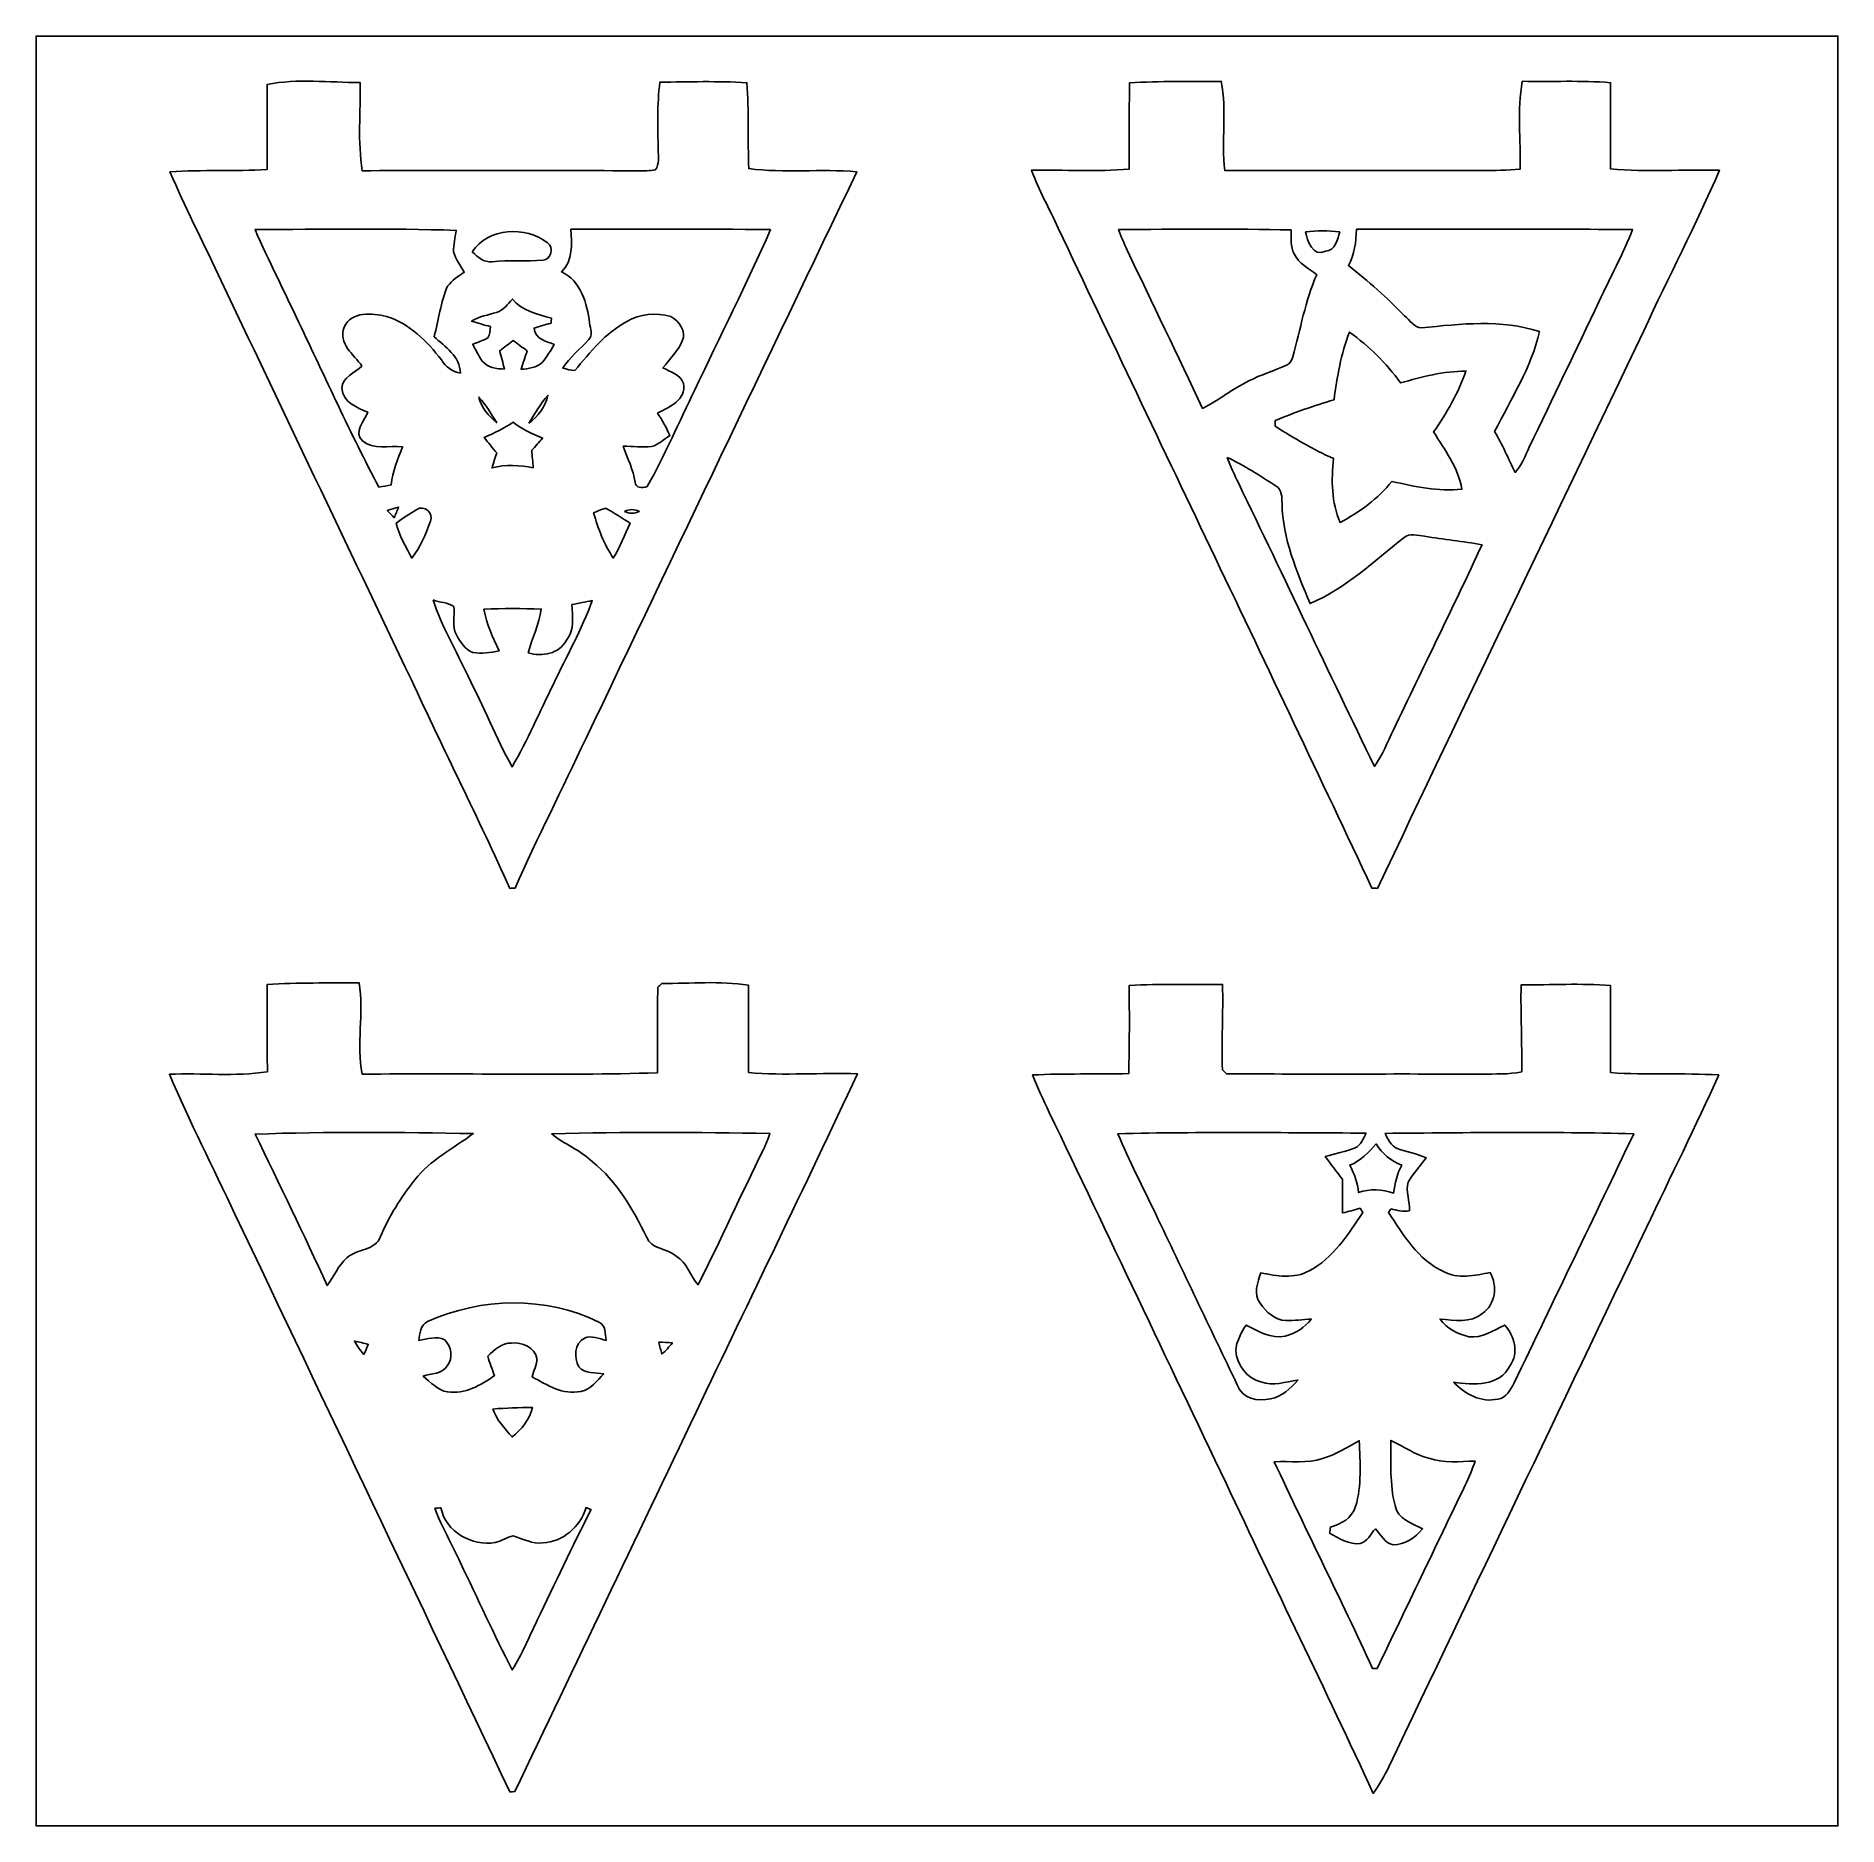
# Model space of a CAD drawing. Header units: centimetres. Extents: x -16.8 to 16.8, y -16.7 to 16.7.
import ezdxf

# ---------------------------------------------------------------- set-up
doc = ezdxf.new("R2010")
doc.units = ezdxf.units.CM
doc.header["$MEASUREMENT"] = 0
doc.layers.add('Layer 1', color=7, linetype='Continuous')

msp = doc.modelspace()

# ---------------------------------------------------------------- linework, layer by layer
at = {"layer": 'Layer 1', "color": 7}
for points, knots in [([(-16.77458, 16.66875), (-16.77458, 16.66875), (16.77458, 16.66875), (16.77458, 16.66875), (16.77458, 16.66875), (16.77458, 16.66875), (16.77458, -16.66875), (16.77458, -16.66875), (16.77458, -16.66875), (16.77458, -16.66875), (-16.77458, -16.66875), (-16.77458, -16.66875), (-16.77458, -16.66875), (-16.77458, -16.66875), (-16.77458, 16.66875), (-16.77458, 16.66875), (-16.77458, 16.66875), (-16.77458, 16.66875), (-16.77458, 16.66875), (-16.77458, 16.66875)], [0, 0, 0, 0, 0.16666667, 0.16666667, 0.16666667, 0.16666667, 0.33333333, 0.33333333, 0.33333333, 0.33333333, 0.5, 0.5, 0.5, 0.5, 0.66666667, 0.66666667, 0.66666667, 0.66666667, 1, 1, 1, 1]), ([(-12.47211, 15.76811), (-12.46999, 15.24071), (-12.46999, 14.7133), (-12.47211, 14.18555), (-12.47211, 14.18555), (-13.0743, 14.14357), (-13.67931, 14.18343), (-14.2815, 14.13863), (-14.2815, 14.13863), (-14.00034, 13.4934), (-13.68496, 12.86369), (-13.38263, 12.22798), (-13.38263, 12.22798), (-12.18847, 9.7088), (-10.98726, 7.19279), (-9.78641, 4.67642), (-9.78641, 4.67642), (-9.18457, 3.37785), (-8.5404, 2.09868), (-7.95161, 0.79446), (-7.95161, 0.79446), (-7.92798, 0.79516), (-7.88035, 0.79692), (-7.85671, 0.79798), (-7.85671, 0.79798), (-7.43832, 1.7339), (-6.97583, 2.65007), (-6.54015, 3.57823), (-6.54015, 3.57823), (-4.85704, 7.09895), (-3.17712, 10.62073), (-1.49296, 14.14074), (-1.49296, 14.14074), (-2.16253, 14.1986), (-2.8388, 14.11358), (-3.5052, 14.1986), (-3.5052, 14.1986), (-3.52566, 14.73129), (-3.49673, 15.26611), (-3.54048, 15.79845), (-3.54048, 15.79845), (-4.08023, 15.83267), (-4.62104, 15.81609), (-5.16114, 15.80762), (-5.16114, 15.80762), (-5.21018, 15.39099), (-5.20347, 14.97048), (-5.18936, 14.55173), (-5.18936, 14.55173), (-5.19077, 14.42932), (-5.16149, 14.28044), (-5.24475, 14.17426), (-5.24475, 14.17426), (-5.34599, 14.15309), (-5.45465, 14.16403), (-5.5559, 14.15874), (-5.5559, 14.15874), (-7.27075, 14.1672), (-8.9856, 14.16614), (-10.70046, 14.1605), (-10.70046, 14.1605), (-10.79077, 14.7006), (-10.72621, 15.25517), (-10.74173, 15.80021), (-10.74173, 15.80021), (-11.31711, 15.8055), (-11.90308, 15.87782), (-12.47211, 15.76811), (-12.47211, 15.76811), (-12.47211, 15.76811), (-12.47211, 15.76811), (-12.47211, 15.76811)], [0, 0, 0, 0, 0.05263158, 0.05263158, 0.05263158, 0.05263158, 0.10526316, 0.10526316, 0.10526316, 0.10526316, 0.15789474, 0.15789474, 0.15789474, 0.15789474, 0.21052632, 0.21052632, 0.21052632, 0.21052632, 0.26315789, 0.26315789, 0.26315789, 0.26315789, 0.31578947, 0.31578947, 0.31578947, 0.31578947, 0.36842105, 0.36842105, 0.36842105, 0.36842105, 0.42105263, 0.42105263, 0.42105263, 0.42105263, 0.47368421, 0.47368421, 0.47368421, 0.47368421, 0.52631579, 0.52631579, 0.52631579, 0.52631579, 0.57894737, 0.57894737, 0.57894737, 0.57894737, 0.63157895, 0.63157895, 0.63157895, 0.63157895, 0.68421053, 0.68421053, 0.68421053, 0.68421053, 0.73684211, 0.73684211, 0.73684211, 0.73684211, 0.78947368, 0.78947368, 0.78947368, 0.78947368, 0.84210526, 0.84210526, 0.84210526, 0.84210526, 0.89473684, 0.89473684, 0.89473684, 0.89473684, 1, 1, 1, 1]), ([(3.58175, 15.79633), (3.57999, 15.26117), (3.58105, 14.72636), (3.57928, 14.19119), (3.57928, 14.19119), (2.97427, 14.13898), (2.36679, 14.17673), (1.76107, 14.17144), (1.76107, 14.17144), (1.89159, 13.79643), (2.0955, 13.45247), (2.25778, 13.09088), (2.25778, 13.09088), (4.1977, 8.98913), (6.17114, 4.90291), (8.09801, 0.79481), (8.09801, 0.79481), (8.12377, 0.79481), (8.17562, 0.79481), (8.20138, 0.79446), (8.20138, 0.79446), (9.84462, 4.26085), (11.50937, 7.71701), (13.15861, 11.18023), (13.15861, 11.18023), (13.62251, 12.17895), (14.13087, 13.15755), (14.56866, 14.16791), (14.56866, 14.16791), (13.89345, 14.19013), (13.21647, 14.13051), (12.54266, 14.19366), (12.54266, 14.19366), (12.54054, 14.72918), (12.5416, 15.26434), (12.53984, 15.79986), (12.53984, 15.79986), (11.99374, 15.84501), (11.44446, 15.81326), (10.89766, 15.82526), (10.89766, 15.82526), (10.79676, 15.28551), (10.87367, 14.73341), (10.85603, 14.18872), (10.85603, 14.18872), (10.61896, 14.16332), (10.37943, 14.1665), (10.14236, 14.16297), (10.14236, 14.16297), (8.5471, 14.16332), (6.95184, 14.16614), (5.35693, 14.16226), (5.35693, 14.16226), (5.29484, 14.71366), (5.39468, 15.27492), (5.29343, 15.8242), (5.29343, 15.8242), (4.72264, 15.82138), (4.15149, 15.83337), (3.58175, 15.79633), (3.58175, 15.79633), (3.58175, 15.79633), (3.58175, 15.79633), (3.58175, 15.79633)], [0, 0, 0, 0, 0.05882353, 0.05882353, 0.05882353, 0.05882353, 0.11764706, 0.11764706, 0.11764706, 0.11764706, 0.17647059, 0.17647059, 0.17647059, 0.17647059, 0.23529412, 0.23529412, 0.23529412, 0.23529412, 0.29411765, 0.29411765, 0.29411765, 0.29411765, 0.35294118, 0.35294118, 0.35294118, 0.35294118, 0.41176471, 0.41176471, 0.41176471, 0.41176471, 0.47058824, 0.47058824, 0.47058824, 0.47058824, 0.52941176, 0.52941176, 0.52941176, 0.52941176, 0.58823529, 0.58823529, 0.58823529, 0.58823529, 0.64705882, 0.64705882, 0.64705882, 0.64705882, 0.70588235, 0.70588235, 0.70588235, 0.70588235, 0.76470588, 0.76470588, 0.76470588, 0.76470588, 0.82352941, 0.82352941, 0.82352941, 0.82352941, 0.88235294, 0.88235294, 0.88235294, 0.88235294, 1, 1, 1, 1]), ([(-12.69753, 13.06442), (-11.44905, 13.06583), (-10.19951, 13.09335), (-8.95174, 13.04854), (-8.95174, 13.04854), (-8.97643, 12.91766), (-9.00183, 12.78537), (-9.00007, 12.65132), (-9.00007, 12.65132), (-8.96691, 12.51056), (-8.86883, 12.39626), (-8.80251, 12.26961), (-8.80251, 12.26961), (-8.91328, 12.19341), (-9.03076, 12.11897), (-9.11084, 12.00891), (-9.11084, 12.00891), (-9.25019, 11.71257), (-9.26853, 11.3792), (-9.36449, 11.06876), (-9.36449, 11.06876), (-9.15882, 10.8839), (-8.88118, 10.69904), (-8.87236, 10.39213), (-8.87236, 10.39213), (-9.02864, 10.40941), (-9.14471, 10.51066), (-9.22584, 10.63484), (-9.22584, 10.63484), (-9.49078, 10.98338), (-9.82274, 11.31464), (-10.25102, 11.44552), (-10.25102, 11.44552), (-10.51842, 11.50902), (-10.89519, 11.54889), (-11.03877, 11.24938), (-11.03877, 11.24938), (-11.1566, 10.93717), (-10.85885, 10.74244), (-10.70575, 10.52019), (-10.70575, 10.52019), (-10.84157, 10.39601), (-11.07087, 10.32087), (-11.08287, 10.10744), (-11.08287, 10.10744), (-11.05958, 9.85591), (-10.80311, 9.74266), (-10.5978, 9.66223), (-10.5978, 9.66223), (-10.66271, 9.49466), (-10.87332, 9.28864), (-10.69904, 9.12742), (-10.69904, 9.12742), (-10.49091, 8.96091), (-10.20022, 9.04275), (-9.95151, 9.01912), (-9.95151, 9.01912), (-10.04111, 8.78805), (-10.13425, 8.55662), (-10.16035, 8.30756), (-10.16035, 8.30756), (-10.23726, 8.29451), (-10.31416, 8.28146), (-10.39072, 8.26841), (-10.39072, 8.26841), (-10.92588, 9.26994), (-11.38731, 10.30922), (-11.88085, 11.33158), (-11.88085, 11.33158), (-12.15249, 11.90978), (-12.43965, 12.48022), (-12.69753, 13.06442)], [0, 0, 0, 0, 0.05263158, 0.05263158, 0.05263158, 0.05263158, 0.10526316, 0.10526316, 0.10526316, 0.10526316, 0.15789474, 0.15789474, 0.15789474, 0.15789474, 0.21052632, 0.21052632, 0.21052632, 0.21052632, 0.26315789, 0.26315789, 0.26315789, 0.26315789, 0.31578947, 0.31578947, 0.31578947, 0.31578947, 0.36842105, 0.36842105, 0.36842105, 0.36842105, 0.42105263, 0.42105263, 0.42105263, 0.42105263, 0.47368421, 0.47368421, 0.47368421, 0.47368421, 0.52631579, 0.52631579, 0.52631579, 0.52631579, 0.57894737, 0.57894737, 0.57894737, 0.57894737, 0.63157895, 0.63157895, 0.63157895, 0.63157895, 0.68421053, 0.68421053, 0.68421053, 0.68421053, 0.73684211, 0.73684211, 0.73684211, 0.73684211, 0.78947368, 0.78947368, 0.78947368, 0.78947368, 0.84210526, 0.84210526, 0.84210526, 0.84210526, 0.89473684, 0.89473684, 0.89473684, 0.89473684, 1, 1, 1, 1]), ([(-8.65152, 12.65096), (-8.36048, 13.09899), (-7.65457, 13.1378), (-7.25452, 12.81853), (-7.25452, 12.81853), (-7.12258, 12.73457), (-7.17973, 12.50386), (-7.3339, 12.49186), (-7.3339, 12.49186), (-7.64963, 12.46964), (-7.96608, 12.49539), (-8.28146, 12.4654), (-8.28146, 12.4654), (-8.43809, 12.44812), (-8.55098, 12.55077), (-8.65152, 12.65096)], [0, 0, 0, 0, 0.2, 0.2, 0.2, 0.2, 0.4, 0.4, 0.4, 0.4, 0.6, 0.6, 0.6, 0.6, 1, 1, 1, 1]), ([(-6.81637, 13.06971), (-5.57812, 13.06795), (-4.33952, 13.07747), (-3.10092, 13.06407), (-3.10092, 13.06407), (-3.5373, 12.05512), (-4.0446, 11.07863), (-4.50709, 10.08133), (-4.50709, 10.08133), (-4.80272, 9.4802), (-5.06695, 8.86248), (-5.39433, 8.27758), (-5.39433, 8.27758), (-5.50157, 8.2423), (-5.60917, 8.24724), (-5.62187, 8.36083), (-5.62187, 8.36083), (-5.65679, 8.59472), (-5.76404, 8.8071), (-5.84165, 9.02829), (-5.84165, 9.02829), (-5.66561, 9.02688), (-5.48922, 9.00853), (-5.31354, 9.02406), (-5.31354, 9.02406), (-5.18372, 9.05651), (-5.08494, 9.15741), (-4.97381, 9.22655), (-4.97381, 9.22655), (-5.03661, 9.37331), (-5.11493, 9.5123), (-5.20206, 9.646), (-5.20206, 9.646), (-4.98263, 9.76066), (-4.66161, 9.89365), (-4.72158, 10.19986), (-4.72158, 10.19986), (-4.77767, 10.36461), (-4.96111, 10.41823), (-5.10258, 10.48597), (-5.10258, 10.48597), (-4.98369, 10.65354), (-4.82177, 10.79641), (-4.74239, 10.98868), (-4.74239, 10.98868), (-4.6609, 11.16859), (-4.80131, 11.36438), (-4.95864, 11.44587), (-4.95864, 11.44587), (-5.22781, 11.52172), (-5.53297, 11.5002), (-5.77286, 11.34886), (-5.77286, 11.34886), (-6.17432, 11.13966), (-6.45971, 10.78159), (-6.74123, 10.43975), (-6.74123, 10.43975), (-6.81919, 10.43799), (-6.89328, 10.46551), (-6.96736, 10.48526), (-6.96736, 10.48526), (-6.83401, 10.68176), (-6.65374, 10.83769), (-6.49005, 11.00737), (-6.49005, 11.00737), (-6.4008, 11.09274), (-6.45301, 11.2201), (-6.46748, 11.32381), (-6.46748, 11.32381), (-6.51616, 11.68753), (-6.6294, 12.10557), (-6.98888, 12.27667), (-6.98888, 12.27667), (-6.77545, 12.49151), (-6.79944, 12.79207), (-6.81637, 13.06971)], [0, 0, 0, 0, 0.05, 0.05, 0.05, 0.05, 0.1, 0.1, 0.1, 0.1, 0.15, 0.15, 0.15, 0.15, 0.2, 0.2, 0.2, 0.2, 0.25, 0.25, 0.25, 0.25, 0.3, 0.3, 0.3, 0.3, 0.35, 0.35, 0.35, 0.35, 0.4, 0.4, 0.4, 0.4, 0.45, 0.45, 0.45, 0.45, 0.5, 0.5, 0.5, 0.5, 0.55, 0.55, 0.55, 0.55, 0.6, 0.6, 0.6, 0.6, 0.65, 0.65, 0.65, 0.65, 0.7, 0.7, 0.7, 0.7, 0.75, 0.75, 0.75, 0.75, 0.8, 0.8, 0.8, 0.8, 0.85, 0.85, 0.85, 0.85, 0.9, 0.9, 0.9, 0.9, 1, 1, 1, 1]), ([(3.38208, 13.06407), (4.45206, 13.07147), (5.52238, 13.08171), (6.59271, 13.05772), (6.59271, 13.05772), (6.59977, 12.90814), (6.57789, 12.74974), (6.65092, 12.61216), (6.65092, 12.61216), (6.72959, 12.42871), (6.92079, 12.34369), (7.06896, 12.2241), (7.06896, 12.2241), (6.85659, 11.7348), (6.76557, 11.20528), (6.62481, 10.69375), (6.62481, 10.69375), (6.60894, 10.62743), (6.56837, 10.5664), (6.50416, 10.53959), (6.50416, 10.53959), (6.27556, 10.43023), (6.02897, 10.36249), (5.80461, 10.24396), (5.80461, 10.24396), (5.50333, 10.09932), (5.24475, 9.88095), (4.94453, 9.73455), (4.94453, 9.73455), (4.48451, 10.7188), (4.0065, 11.69494), (3.54224, 12.67777), (3.54224, 12.67777), (3.48403, 12.80477), (3.42794, 12.93248), (3.38208, 13.06407)], [0, 0, 0, 0, 0.1, 0.1, 0.1, 0.1, 0.2, 0.2, 0.2, 0.2, 0.3, 0.3, 0.3, 0.3, 0.4, 0.4, 0.4, 0.4, 0.5, 0.5, 0.5, 0.5, 0.6, 0.6, 0.6, 0.6, 0.7, 0.7, 0.7, 0.7, 0.8, 0.8, 0.8, 0.8, 1, 1, 1, 1]), ([(6.86117, 13.01997), (7.07178, 13.04678), (7.28627, 13.04713), (7.49759, 13.01997), (7.49759, 13.01997), (7.4609, 12.88344), (7.41751, 12.66719), (7.23512, 12.66014), (7.23512, 12.66014), (6.99135, 12.54372), (6.89822, 12.85804), (6.86117, 13.01997)], [0, 0, 0, 0, 0.25, 0.25, 0.25, 0.25, 0.5, 0.5, 0.5, 0.5, 1, 1, 1, 1]), ([(7.8105, 13.06901), (9.52359, 13.0683), (11.23703, 13.07782), (12.95012, 13.06407), (12.95012, 13.06407), (12.77126, 12.60687), (12.53666, 12.17436), (12.32958, 11.72986), (12.32958, 11.72986), (11.89743, 10.82252), (11.46175, 9.91729), (11.02748, 9.011), (11.02748, 9.011), (10.9474, 8.85084), (10.8906, 8.67304), (10.76501, 8.54075), (10.76501, 8.54075), (10.63307, 8.79228), (10.53465, 9.06004), (10.3826, 9.30099), (10.3826, 9.30099), (10.68387, 9.90882), (11.06664, 10.49443), (11.21692, 11.16401), (11.21692, 11.16401), (10.50819, 11.39684), (9.74972, 11.30723), (9.02229, 11.2335), (9.02229, 11.2335), (8.88471, 11.24021), (8.80322, 11.37849), (8.70409, 11.4554), (8.70409, 11.4554), (8.37953, 11.79336), (8.03134, 12.10627), (7.66022, 12.39202), (7.66022, 12.39202), (7.77381, 12.60016), (7.80344, 12.83511), (7.8105, 13.06901)], [0, 0, 0, 0, 0.09090909, 0.09090909, 0.09090909, 0.09090909, 0.18181818, 0.18181818, 0.18181818, 0.18181818, 0.27272727, 0.27272727, 0.27272727, 0.27272727, 0.36363636, 0.36363636, 0.36363636, 0.36363636, 0.45454545, 0.45454545, 0.45454545, 0.45454545, 0.54545455, 0.54545455, 0.54545455, 0.54545455, 0.63636364, 0.63636364, 0.63636364, 0.63636364, 0.72727273, 0.72727273, 0.72727273, 0.72727273, 0.81818182, 0.81818182, 0.81818182, 0.81818182, 1, 1, 1, 1]), ([(-8.19891, 11.52172), (-8.07226, 11.56264), (-7.99077, 11.67412), (-7.9061, 11.76972), (-7.9061, 11.76972), (-7.72266, 11.551), (-7.44326, 11.48256), (-7.17762, 11.41518), (-7.17762, 11.41518), (-7.17938, 11.39155), (-7.18291, 11.34463), (-7.18432, 11.32099), (-7.18432, 11.32099), (-7.29192, 11.29312), (-7.3974, 11.26243), (-7.50323, 11.22962), (-7.50323, 11.22962), (-7.48348, 11.01619), (-7.28169, 10.98691), (-7.1247, 10.92306), (-7.1247, 10.92306), (-7.19243, 10.80841), (-7.2644, 10.69552), (-7.34695, 10.59145), (-7.34695, 10.59145), (-7.45173, 10.48773), (-7.60589, 10.47574), (-7.74453, 10.46127), (-7.74453, 10.46127), (-7.70749, 10.57592), (-7.66798, 10.68987), (-7.63094, 10.80417), (-7.63094, 10.80417), (-7.71701, 10.86838), (-7.80309, 10.93258), (-7.88917, 10.99644), (-7.88917, 10.99644), (-7.97313, 10.93364), (-8.05744, 10.87085), (-8.14105, 10.8077), (-8.14105, 10.8077), (-8.11248, 10.6934), (-8.08073, 10.58016), (-8.05286, 10.46586), (-8.05286, 10.46586), (-8.20138, 10.46833), (-8.3693, 10.49091), (-8.46808, 10.61508), (-8.46808, 10.61508), (-8.53475, 10.71563), (-8.58908, 10.82287), (-8.64517, 10.92906), (-8.64517, 10.92906), (-8.55098, 10.96786), (-8.45044, 10.99397), (-8.36154, 11.04547), (-8.36154, 11.04547), (-8.32309, 11.10827), (-8.3245, 11.18517), (-8.31533, 11.25608), (-8.31533, 11.25608), (-8.43139, 11.28748), (-8.54922, 11.32311), (-8.66387, 11.35662), (-8.66387, 11.35662), (-8.52382, 11.44834), (-8.35554, 11.47163), (-8.19891, 11.52172)], [0, 0, 0, 0, 0.05555556, 0.05555556, 0.05555556, 0.05555556, 0.11111111, 0.11111111, 0.11111111, 0.11111111, 0.16666667, 0.16666667, 0.16666667, 0.16666667, 0.22222222, 0.22222222, 0.22222222, 0.22222222, 0.27777778, 0.27777778, 0.27777778, 0.27777778, 0.33333333, 0.33333333, 0.33333333, 0.33333333, 0.38888889, 0.38888889, 0.38888889, 0.38888889, 0.44444444, 0.44444444, 0.44444444, 0.44444444, 0.5, 0.5, 0.5, 0.5, 0.55555556, 0.55555556, 0.55555556, 0.55555556, 0.61111111, 0.61111111, 0.61111111, 0.61111111, 0.66666667, 0.66666667, 0.66666667, 0.66666667, 0.72222222, 0.72222222, 0.72222222, 0.72222222, 0.77777778, 0.77777778, 0.77777778, 0.77777778, 0.83333333, 0.83333333, 0.83333333, 0.83333333, 0.88888889, 0.88888889, 0.88888889, 0.88888889, 1, 1, 1, 1]), ([(7.67927, 11.15307), (8.04263, 10.89025), (8.36965, 10.57698), (8.62753, 10.20868), (8.62753, 10.20868), (9.02617, 10.31946), (9.43046, 10.42705), (9.84779, 10.42846), (9.84779, 10.42846), (9.70492, 10.02277), (9.49078, 9.64671), (9.24525, 9.29464), (9.24525, 9.29464), (9.45797, 8.9595), (9.70421, 8.62753), (9.77406, 8.22713), (9.77406, 8.22713), (9.33344, 8.18586), (8.8967, 8.2737), (8.47019, 8.37494), (8.47019, 8.37494), (8.21126, 8.04968), (7.86941, 7.8045), (7.50499, 7.61012), (7.50499, 7.61012), (7.3466, 7.98442), (7.33742, 8.39999), (7.38293, 8.79828), (7.38293, 8.79828), (7.00334, 8.96585), (6.64774, 9.18034), (6.29708, 9.40082), (6.29708, 9.40082), (6.29779, 9.42693), (6.29885, 9.47914), (6.2992, 9.5056), (6.2992, 9.5056), (6.65515, 9.65764), (7.01992, 9.78782), (7.39281, 9.89189), (7.39281, 9.89189), (7.44926, 10.3191), (7.52122, 10.74984), (7.67927, 11.15307)], [0, 0, 0, 0, 0.08333333, 0.08333333, 0.08333333, 0.08333333, 0.16666667, 0.16666667, 0.16666667, 0.16666667, 0.25, 0.25, 0.25, 0.25, 0.33333333, 0.33333333, 0.33333333, 0.33333333, 0.41666667, 0.41666667, 0.41666667, 0.41666667, 0.5, 0.5, 0.5, 0.5, 0.58333333, 0.58333333, 0.58333333, 0.58333333, 0.66666667, 0.66666667, 0.66666667, 0.66666667, 0.75, 0.75, 0.75, 0.75, 0.83333333, 0.83333333, 0.83333333, 0.83333333, 1, 1, 1, 1]), ([(-8.52946, 9.9441), (-8.39788, 9.80052), (-8.2998, 9.63119), (-8.19714, 9.46644), (-8.19714, 9.46644), (-8.34637, 9.59485), (-8.48783, 9.74513), (-8.52946, 9.9441)], [0, 0, 0, 0, 0.33333333, 0.33333333, 0.33333333, 0.33333333, 1, 1, 1, 1]), ([(-7.59919, 9.45621), (-7.49159, 9.63648), (-7.38223, 9.81745), (-7.24394, 9.9762), (-7.24394, 9.9762), (-7.29333, 9.76454), (-7.42386, 9.5825), (-7.59919, 9.45621)], [0, 0, 0, 0, 0.33333333, 0.33333333, 0.33333333, 0.33333333, 1, 1, 1, 1]), ([(-8.42998, 9.19339), (-8.24195, 9.27206), (-8.05991, 9.36378), (-7.88917, 9.47491), (-7.88917, 9.47491), (-7.72724, 9.34226), (-7.53533, 9.26006), (-7.34413, 9.17998), (-7.34413, 9.17998), (-7.40833, 9.10167), (-7.47501, 9.02547), (-7.54556, 8.95279), (-7.54556, 8.95279), (-7.53639, 8.84449), (-7.52475, 8.73584), (-7.51628, 8.62718), (-7.51628, 8.62718), (-7.77028, 8.67657), (-8.03169, 8.69527), (-8.28393, 8.62542), (-8.28393, 8.62542), (-8.25712, 8.7189), (-8.22748, 8.81133), (-8.1982, 8.90376), (-8.1982, 8.90376), (-8.27652, 8.99971), (-8.3566, 9.09391), (-8.42998, 9.19339)], [0, 0, 0, 0, 0.125, 0.125, 0.125, 0.125, 0.25, 0.25, 0.25, 0.25, 0.375, 0.375, 0.375, 0.375, 0.5, 0.5, 0.5, 0.5, 0.625, 0.625, 0.625, 0.625, 0.75, 0.75, 0.75, 0.75, 1, 1, 1, 1]), ([(5.40209, 8.82156), (5.72029, 8.67163), (6.01592, 8.47513), (6.31261, 8.28675), (6.31261, 8.28675), (6.43114, 8.22184), (6.41844, 8.07649), (6.42408, 7.96114), (6.42408, 7.96114), (6.43431, 7.30567), (6.69996, 6.69396), (6.94619, 6.09847), (6.94619, 6.09847), (7.60659, 6.37893), (8.13435, 6.88763), (8.69174, 7.32472), (8.69174, 7.32472), (8.80145, 7.41645), (8.95421, 7.36776), (9.07944, 7.35295), (9.07944, 7.35295), (9.43398, 7.29086), (9.79382, 7.26087), (10.14765, 7.19208), (10.14765, 7.19208), (9.61178, 6.03638), (9.04381, 4.89585), (8.49912, 3.74403), (8.49912, 3.74403), (8.38729, 3.51437), (8.29345, 3.27343), (8.14387, 3.06458), (8.14387, 3.06458), (7.29439, 4.81683), (6.46465, 6.57931), (5.61693, 8.33261), (5.61693, 8.33261), (5.54037, 8.49348), (5.45959, 8.65293), (5.40209, 8.82156)], [0, 0, 0, 0, 0.09090909, 0.09090909, 0.09090909, 0.09090909, 0.18181818, 0.18181818, 0.18181818, 0.18181818, 0.27272727, 0.27272727, 0.27272727, 0.27272727, 0.36363636, 0.36363636, 0.36363636, 0.36363636, 0.45454545, 0.45454545, 0.45454545, 0.45454545, 0.54545455, 0.54545455, 0.54545455, 0.54545455, 0.63636364, 0.63636364, 0.63636364, 0.63636364, 0.72727273, 0.72727273, 0.72727273, 0.72727273, 0.81818182, 0.81818182, 0.81818182, 0.81818182, 1, 1, 1, 1]), ([(-10.23514, 7.83237), (-10.16564, 7.85495), (-10.09544, 7.87576), (-10.02453, 7.89517), (-10.02453, 7.89517), (-10.05064, 7.82814), (-10.07816, 7.76146), (-10.10638, 7.69549), (-10.10638, 7.69549), (-10.14977, 7.74065), (-10.19281, 7.78651), (-10.23514, 7.83237)], [0, 0, 0, 0, 0.25, 0.25, 0.25, 0.25, 0.5, 0.5, 0.5, 0.5, 1, 1, 1, 1]), ([(-9.68587, 7.8486), (-9.56134, 7.94879), (-9.3539, 7.77205), (-9.43151, 7.63235), (-9.43151, 7.63235), (-9.51971, 7.3914), (-9.61884, 7.14904), (-9.77724, 6.94478), (-9.77724, 6.94478), (-9.88554, 7.15504), (-10.0143, 7.36177), (-10.06863, 7.59319), (-10.06863, 7.59319), (-9.95151, 7.69302), (-9.81463, 7.7657), (-9.68587, 7.8486)], [0, 0, 0, 0, 0.2, 0.2, 0.2, 0.2, 0.4, 0.4, 0.4, 0.4, 0.6, 0.6, 0.6, 0.6, 1, 1, 1, 1]), ([(-6.39269, 7.79039), (-6.31613, 7.82108), (-6.24099, 7.86024), (-6.15844, 7.87153), (-6.15844, 7.87153), (-6.00498, 7.79004), (-5.86634, 7.68315), (-5.71465, 7.59777), (-5.71465, 7.59777), (-5.80919, 7.37623), (-5.90268, 7.15257), (-6.02686, 6.94549), (-6.02686, 6.94549), (-6.19654, 7.20302), (-6.31296, 7.49335), (-6.39269, 7.79039)], [0, 0, 0, 0, 0.2, 0.2, 0.2, 0.2, 0.4, 0.4, 0.4, 0.4, 0.6, 0.6, 0.6, 0.6, 1, 1, 1, 1]), ([(-5.81519, 7.81403), (-5.72805, 7.86059), (-5.63139, 7.86059), (-5.54426, 7.81403), (-5.54426, 7.81403), (-5.63139, 7.76746), (-5.72805, 7.76746), (-5.81519, 7.81403)], [0, 0, 0, 0, 0.33333333, 0.33333333, 0.33333333, 0.33333333, 1, 1, 1, 1]), ([(-9.38354, 6.16726), (-9.2583, 6.11999), (-9.10943, 6.11893), (-8.99583, 6.04238), (-8.99583, 6.04238), (-8.97467, 5.86775), (-9.0357, 5.67972), (-8.94891, 5.51709), (-8.94891, 5.51709), (-8.87413, 5.38868), (-8.79122, 5.24122), (-8.64411, 5.18583), (-8.64411, 5.18583), (-8.48007, 5.16537), (-8.31286, 5.17878), (-8.15234, 5.21511), (-8.15234, 5.21511), (-8.26523, 5.46664), (-8.38941, 5.71641), (-8.43421, 5.99158), (-8.43421, 5.99158), (-8.07967, 6.01169), (-7.72407, 6.0071), (-7.36918, 5.99511), (-7.36918, 5.99511), (-7.40728, 5.71147), (-7.54027, 5.455), (-7.61083, 5.18019), (-7.61083, 5.18019), (-7.35224, 5.10187), (-7.03615, 5.1622), (-6.89751, 5.41549), (-6.89751, 5.41549), (-6.74229, 5.60705), (-6.78886, 5.8547), (-6.79591, 6.08083), (-6.79591, 6.08083), (-6.67068, 6.10552), (-6.54509, 6.12951), (-6.4195, 6.15315), (-6.4195, 6.15315), (-6.61247, 5.61446), (-6.89822, 5.11563), (-7.14093, 4.59916), (-7.14093, 4.59916), (-7.40022, 4.08658), (-7.61577, 3.55), (-7.91245, 3.05753), (-7.91245, 3.05753), (-8.2102, 3.60751), (-8.44868, 4.18712), (-8.7309, 4.74486), (-8.7309, 4.74486), (-8.94891, 5.21829), (-9.22161, 5.66984), (-9.38354, 6.16726)], [0, 0, 0, 0, 0.06666667, 0.06666667, 0.06666667, 0.06666667, 0.13333333, 0.13333333, 0.13333333, 0.13333333, 0.2, 0.2, 0.2, 0.2, 0.26666667, 0.26666667, 0.26666667, 0.26666667, 0.33333333, 0.33333333, 0.33333333, 0.33333333, 0.4, 0.4, 0.4, 0.4, 0.46666667, 0.46666667, 0.46666667, 0.46666667, 0.53333333, 0.53333333, 0.53333333, 0.53333333, 0.6, 0.6, 0.6, 0.6, 0.66666667, 0.66666667, 0.66666667, 0.66666667, 0.73333333, 0.73333333, 0.73333333, 0.73333333, 0.8, 0.8, 0.8, 0.8, 0.86666667, 0.86666667, 0.86666667, 0.86666667, 1, 1, 1, 1]), ([(-12.46999, -0.99589), (-12.47105, -1.53776), (-12.4714, -2.07963), (-12.46717, -2.62184), (-12.46717, -2.62184), (-13.06865, -2.71604), (-13.6846, -2.64195), (-14.29103, -2.66841), (-14.29103, -2.66841), (-13.91426, -3.55036), (-13.47893, -4.40619), (-13.07077, -5.27403), (-13.07077, -5.27403), (-11.36368, -8.86037), (-9.65729, -12.44671), (-7.95161, -16.0334), (-7.95161, -16.0334), (-7.92833, -16.03199), (-7.88211, -16.02952), (-7.85883, -16.02811), (-7.85883, -16.02811), (-6.73806, -13.67049), (-5.60776, -11.31746), (-4.48416, -8.96091), (-4.48416, -8.96091), (-3.48509, -6.85976), (-2.46521, -4.76814), (-1.48167, -2.65994), (-1.48167, -2.65994), (-2.15724, -2.64019), (-2.83422, -2.69275), (-3.50943, -2.63807), (-3.50943, -2.63807), (-3.51084, -2.09585), (-3.5112, -1.55399), (-3.50661, -1.01177), (-3.50661, -1.01177), (-4.03966, -0.9211), (-4.58682, -0.98319), (-5.1248, -0.97543), (-5.1248, -0.97543), (-5.1495, -0.99977), (-5.17454, -1.02411), (-5.19924, -1.04881), (-5.19924, -1.04881), (-5.20524, -1.57939), (-5.20312, -2.11067), (-5.20488, -2.6416), (-5.20488, -2.6416), (-7.0358, -2.69558), (-8.86883, -2.64372), (-10.70046, -2.66735), (-10.70046, -2.66735), (-10.81758, -2.10749), (-10.66553, -1.52823), (-10.75761, -0.96767), (-10.75761, -0.96767), (-11.3284, -0.97084), (-11.8999, -0.9585), (-12.46999, -0.99589), (-12.46999, -0.99589), (-12.46999, -0.99589), (-12.46999, -0.99589), (-12.46999, -0.99589)], [0, 0, 0, 0, 0.05882353, 0.05882353, 0.05882353, 0.05882353, 0.11764706, 0.11764706, 0.11764706, 0.11764706, 0.17647059, 0.17647059, 0.17647059, 0.17647059, 0.23529412, 0.23529412, 0.23529412, 0.23529412, 0.29411765, 0.29411765, 0.29411765, 0.29411765, 0.35294118, 0.35294118, 0.35294118, 0.35294118, 0.41176471, 0.41176471, 0.41176471, 0.41176471, 0.47058824, 0.47058824, 0.47058824, 0.47058824, 0.52941176, 0.52941176, 0.52941176, 0.52941176, 0.58823529, 0.58823529, 0.58823529, 0.58823529, 0.64705882, 0.64705882, 0.64705882, 0.64705882, 0.70588235, 0.70588235, 0.70588235, 0.70588235, 0.76470588, 0.76470588, 0.76470588, 0.76470588, 0.82352941, 0.82352941, 0.82352941, 0.82352941, 0.88235294, 0.88235294, 0.88235294, 0.88235294, 1, 1, 1, 1]), ([(3.57964, -1.01776), (3.58105, -1.56386), (3.58528, -2.10996), (3.56941, -2.65606), (3.56941, -2.65606), (2.97286, -2.67088), (2.37596, -2.65218), (1.77976, -2.68111), (1.77976, -2.68111), (1.87431, -2.91747), (1.97979, -3.1496), (2.08986, -3.37926), (2.08986, -3.37926), (3.19158, -5.67831), (4.28166, -7.98266), (5.38162, -10.28241), (5.38162, -10.28241), (6.28721, -12.21317), (7.22912, -14.12663), (8.122, -16.06303), (8.122, -16.06303), (8.23524, -15.90957), (8.32732, -15.7413), (8.41022, -15.5702), (8.41022, -15.5702), (10.01007, -12.22022), (11.60886, -8.86954), (13.21117, -5.52097), (13.21117, -5.52097), (13.65532, -4.57235), (14.12734, -3.63679), (14.55632, -2.68111), (14.55632, -2.68111), (13.88569, -2.64125), (13.21259, -2.6857), (12.54231, -2.63807), (12.54231, -2.63807), (12.5409, -2.09726), (12.54054, -1.55646), (12.54266, -1.01565), (12.54266, -1.01565), (11.98915, -0.97226), (11.43071, -1.00542), (10.87579, -1.00295), (10.87579, -1.00295), (10.86309, -1.54234), (10.89484, -2.08174), (10.88707, -2.62149), (10.88707, -2.62149), (10.64331, -2.67653), (10.38966, -2.65853), (10.14236, -2.66665), (10.14236, -2.66665), (8.55768, -2.65818), (6.97301, -2.66982), (5.38833, -2.65924), (5.38833, -2.65924), (5.36293, -2.63384), (5.33788, -2.60914), (5.31319, -2.5848), (5.31319, -2.5848), (5.29519, -2.05493), (5.33047, -1.52506), (5.31566, -0.99589), (5.31566, -0.99589), (4.73745, -1.0093), (4.15607, -0.97614), (3.57964, -1.01776)], [0, 0, 0, 0, 0.05555556, 0.05555556, 0.05555556, 0.05555556, 0.11111111, 0.11111111, 0.11111111, 0.11111111, 0.16666667, 0.16666667, 0.16666667, 0.16666667, 0.22222222, 0.22222222, 0.22222222, 0.22222222, 0.27777778, 0.27777778, 0.27777778, 0.27777778, 0.33333333, 0.33333333, 0.33333333, 0.33333333, 0.38888889, 0.38888889, 0.38888889, 0.38888889, 0.44444444, 0.44444444, 0.44444444, 0.44444444, 0.5, 0.5, 0.5, 0.5, 0.55555556, 0.55555556, 0.55555556, 0.55555556, 0.61111111, 0.61111111, 0.61111111, 0.61111111, 0.66666667, 0.66666667, 0.66666667, 0.66666667, 0.72222222, 0.72222222, 0.72222222, 0.72222222, 0.77777778, 0.77777778, 0.77777778, 0.77777778, 0.83333333, 0.83333333, 0.83333333, 0.83333333, 0.88888889, 0.88888889, 0.88888889, 0.88888889, 1, 1, 1, 1]), ([(-12.69541, -3.78319), (-11.34251, -3.73521), (-9.98679, -3.75073), (-8.63318, -3.77296), (-8.63318, -3.77296), (-9.00465, -4.04954), (-9.43046, -4.26438), (-9.72397, -4.63303), (-9.72397, -4.63303), (-9.97585, -4.959), (-10.20198, -5.3086), (-10.36108, -5.6896), (-10.36108, -5.6896), (-10.45316, -5.95524), (-10.801, -5.91432), (-10.98585, -6.08824), (-10.98585, -6.08824), (-11.15201, -6.22335), (-11.22151, -6.4389), (-11.35556, -6.60259), (-11.35556, -6.60259), (-11.78489, -5.65467), (-12.24421, -4.72087), (-12.69541, -3.78319)], [0, 0, 0, 0, 0.14285714, 0.14285714, 0.14285714, 0.14285714, 0.28571429, 0.28571429, 0.28571429, 0.28571429, 0.42857143, 0.42857143, 0.42857143, 0.42857143, 0.57142857, 0.57142857, 0.57142857, 0.57142857, 0.71428571, 0.71428571, 0.71428571, 0.71428571, 1, 1, 1, 1]), ([(-7.17162, -3.77931), (-5.81907, -3.73944), (-4.4644, -3.75109), (-3.11115, -3.77014), (-3.11115, -3.77014), (-3.14325, -3.8735), (-3.18311, -3.97404), (-3.23144, -4.0707), (-3.23144, -4.0707), (-3.64455, -4.90679), (-4.02872, -5.75769), (-4.44853, -6.58989), (-4.44853, -6.58989), (-4.59458, -6.41985), (-4.65384, -6.17608), (-4.85458, -6.05649), (-4.85458, -6.05649), (-5.02144, -5.90091), (-5.32448, -5.93901), (-5.40773, -5.69454), (-5.40773, -5.69454), (-5.66491, -5.17913), (-5.95912, -4.66549), (-6.41456, -4.2986), (-6.41456, -4.2986), (-6.63646, -4.08129), (-6.93561, -3.97686), (-7.17162, -3.77931)], [0, 0, 0, 0, 0.125, 0.125, 0.125, 0.125, 0.25, 0.25, 0.25, 0.25, 0.375, 0.375, 0.375, 0.375, 0.5, 0.5, 0.5, 0.5, 0.625, 0.625, 0.625, 0.625, 0.75, 0.75, 0.75, 0.75, 1, 1, 1, 1]), ([(3.36621, -3.77508), (4.90608, -3.73944), (6.44701, -3.75779), (7.98724, -3.76379), (7.98724, -3.76379), (7.93785, -3.86503), (7.89693, -3.99027), (7.78475, -4.0386), (7.78475, -4.0386), (7.60448, -4.10774), (7.41433, -4.14796), (7.22947, -4.20017), (7.22947, -4.20017), (7.33249, -4.34269), (7.43938, -4.48381), (7.5505, -4.62139), (7.5505, -4.62139), (7.5505, -4.83094), (7.54521, -5.04155), (7.55262, -5.2518), (7.55262, -5.2518), (7.66163, -5.22534), (7.76958, -5.19536), (7.87788, -5.16502), (7.87788, -5.16502), (7.89023, -5.18407), (7.91527, -5.22252), (7.92797, -5.24157), (7.92797, -5.24157), (7.65634, -5.65009), (7.37799, -6.09741), (6.92644, -6.32883), (6.92644, -6.32883), (6.65339, -6.483), (6.32213, -6.42867), (6.02932, -6.36446), (6.02932, -6.36446), (5.97253, -6.54614), (5.88186, -6.76204), (6.01521, -6.93208), (6.01521, -6.93208), (6.12457, -7.0933), (6.28897, -7.24606), (6.49429, -7.25699), (6.49429, -7.25699), (6.65198, -7.26017), (6.80967, -7.233), (6.96771, -7.22947), (6.96771, -7.22947), (6.84847, -7.38364), (6.6735, -7.49688), (6.48511, -7.54345), (6.48511, -7.54345), (6.22018, -7.59954), (5.98029, -7.46019), (5.75769, -7.33954), (5.75769, -7.33954), (5.65997, -7.48101), (5.57812, -7.6394), (5.56084, -7.81332), (5.56084, -7.81332), (5.57883, -8.07791), (5.76721, -8.33014), (6.02932, -8.39823), (6.02932, -8.39823), (6.25687, -8.48924), (6.49005, -8.39117), (6.71936, -8.36471), (6.71936, -8.36471), (6.57931, -8.51464), (6.42302, -8.68045), (6.21136, -8.71396), (6.21136, -8.71396), (5.97852, -8.76547), (5.67055, -8.71396), (5.59153, -8.45009), (5.59153, -8.45009), (5.08106, -7.39387), (4.57835, -6.33342), (4.07353, -5.27438), (4.07353, -5.27438), (3.83258, -4.77732), (3.58387, -4.28307), (3.36621, -3.77508)], [0, 0, 0, 0, 0.04545455, 0.04545455, 0.04545455, 0.04545455, 0.09090909, 0.09090909, 0.09090909, 0.09090909, 0.13636364, 0.13636364, 0.13636364, 0.13636364, 0.18181818, 0.18181818, 0.18181818, 0.18181818, 0.22727273, 0.22727273, 0.22727273, 0.22727273, 0.27272727, 0.27272727, 0.27272727, 0.27272727, 0.31818182, 0.31818182, 0.31818182, 0.31818182, 0.36363636, 0.36363636, 0.36363636, 0.36363636, 0.40909091, 0.40909091, 0.40909091, 0.40909091, 0.45454545, 0.45454545, 0.45454545, 0.45454545, 0.5, 0.5, 0.5, 0.5, 0.54545455, 0.54545455, 0.54545455, 0.54545455, 0.59090909, 0.59090909, 0.59090909, 0.59090909, 0.63636364, 0.63636364, 0.63636364, 0.63636364, 0.68181818, 0.68181818, 0.68181818, 0.68181818, 0.72727273, 0.72727273, 0.72727273, 0.72727273, 0.77272727, 0.77272727, 0.77272727, 0.77272727, 0.81818182, 0.81818182, 0.81818182, 0.81818182, 0.86363636, 0.86363636, 0.86363636, 0.86363636, 0.90909091, 0.90909091, 0.90909091, 0.90909091, 1, 1, 1, 1]), ([(7.68597, -4.36245), (7.88529, -4.27919), (8.03769, -4.12679), (8.17633, -3.96522), (8.17633, -3.96522), (8.29169, -4.14584), (8.45044, -4.28837), (8.65223, -4.36316), (8.65223, -4.36316), (8.56156, -4.52191), (8.53052, -4.70253), (8.49947, -4.88068), (8.49947, -4.88068), (8.2871, -4.80836), (8.06238, -4.79637), (7.84895, -4.87151), (7.84895, -4.87151), (7.82708, -4.6923), (7.77346, -4.51979), (7.68597, -4.36245)], [0, 0, 0, 0, 0.16666667, 0.16666667, 0.16666667, 0.16666667, 0.33333333, 0.33333333, 0.33333333, 0.33333333, 0.5, 0.5, 0.5, 0.5, 0.66666667, 0.66666667, 0.66666667, 0.66666667, 1, 1, 1, 1]), ([(8.34249, -3.76908), (9.88519, -3.75567), (11.42965, -3.73733), (12.97199, -3.77578), (12.97199, -3.77578), (12.23716, -5.32624), (11.48539, -6.86894), (10.74702, -8.41763), (10.74702, -8.41763), (10.67541, -8.53828), (10.60274, -8.70303), (10.44575, -8.71749), (10.44575, -8.71749), (10.13037, -8.79228), (9.83121, -8.62295), (9.62131, -8.40317), (9.62131, -8.40317), (9.97797, -8.46208), (10.48632, -8.48254), (10.66871, -8.09484), (10.66871, -8.09484), (10.83627, -7.85495), (10.75231, -7.54415), (10.57204, -7.34025), (10.57204, -7.34025), (10.36179, -7.44502), (10.14977, -7.58366), (9.90247, -7.55791), (9.90247, -7.55791), (9.6968, -7.50252), (9.48937, -7.4108), (9.36766, -7.22912), (9.36766, -7.22912), (9.6326, -7.245), (9.93105, -7.31449), (10.15471, -7.12223), (10.15471, -7.12223), (10.4013, -6.95254), (10.43799, -6.61458), (10.30076, -6.36235), (10.30076, -6.36235), (10.01466, -6.41209), (9.69469, -6.49182), (9.42763, -6.34048), (9.42763, -6.34048), (8.95315, -6.1214), (8.68186, -5.65679), (8.40599, -5.24016), (8.40599, -5.24016), (8.41763, -5.22358), (8.44162, -5.19007), (8.45326, -5.17349), (8.45326, -5.17349), (8.56439, -5.2003), (8.67974, -5.2391), (8.79475, -5.21159), (8.79475, -5.21159), (8.80745, -5.03379), (8.72349, -4.85069), (8.77147, -4.67678), (8.77147, -4.67678), (8.86178, -4.51167), (8.99936, -4.37797), (9.10802, -4.22487), (9.10802, -4.22487), (8.93621, -4.14514), (8.74607, -4.11692), (8.57038, -4.05059), (8.57038, -4.05059), (8.44973, -4.00332), (8.39717, -3.87562), (8.34249, -3.76908)], [0, 0, 0, 0, 0.05263158, 0.05263158, 0.05263158, 0.05263158, 0.10526316, 0.10526316, 0.10526316, 0.10526316, 0.15789474, 0.15789474, 0.15789474, 0.15789474, 0.21052632, 0.21052632, 0.21052632, 0.21052632, 0.26315789, 0.26315789, 0.26315789, 0.26315789, 0.31578947, 0.31578947, 0.31578947, 0.31578947, 0.36842105, 0.36842105, 0.36842105, 0.36842105, 0.42105263, 0.42105263, 0.42105263, 0.42105263, 0.47368421, 0.47368421, 0.47368421, 0.47368421, 0.52631579, 0.52631579, 0.52631579, 0.52631579, 0.57894737, 0.57894737, 0.57894737, 0.57894737, 0.63157895, 0.63157895, 0.63157895, 0.63157895, 0.68421053, 0.68421053, 0.68421053, 0.68421053, 0.73684211, 0.73684211, 0.73684211, 0.73684211, 0.78947368, 0.78947368, 0.78947368, 0.78947368, 0.84210526, 0.84210526, 0.84210526, 0.84210526, 0.89473684, 0.89473684, 0.89473684, 0.89473684, 1, 1, 1, 1]), ([(-9.48443, -7.27393), (-8.48854, -6.82202), (-7.28239, -6.79697), (-6.29532, -7.28557), (-6.29532, -7.28557), (-6.1595, -7.34201), (-6.1782, -7.50358), (-6.16091, -7.6267), (-6.16091, -7.6267), (-6.29179, -7.59495), (-6.43114, -7.52722), (-6.56555, -7.58119), (-6.56555, -7.58119), (-6.75181, -7.68103), (-6.76028, -7.94844), (-6.67068, -8.11812), (-6.67068, -8.11812), (-6.55814, -8.25077), (-6.36023, -8.21443), (-6.20395, -8.25077), (-6.20395, -8.25077), (-6.32848, -8.37494), (-6.44349, -8.54216), (-6.6294, -8.57391), (-6.6294, -8.57391), (-6.96736, -8.64941), (-7.25876, -8.45608), (-7.53851, -8.30333), (-7.53851, -8.30333), (-7.50746, -8.19115), (-7.45314, -8.08249), (-7.44749, -7.96502), (-7.44749, -7.96502), (-7.48947, -7.75547), (-7.72548, -7.65528), (-7.92127, -7.67362), (-7.92127, -7.67362), (-8.10331, -7.6708), (-8.24583, -7.80062), (-8.36542, -7.92162), (-8.36542, -7.92162), (-8.32873, -8.04122), (-8.28499, -8.16046), (-8.23736, -8.27687), (-8.23736, -8.27687), (-8.4896, -8.46279), (-8.78911, -8.62683), (-9.11507, -8.58555), (-9.11507, -8.58555), (-9.29887, -8.55204), (-9.42975, -8.40387), (-9.56804, -8.28992), (-9.56804, -8.28992), (-9.42622, -8.23454), (-9.2015, -8.26029), (-9.1186, -8.09696), (-9.1186, -8.09696), (-9.00571, -7.95549), (-9.03923, -7.73359), (-9.16623, -7.614), (-9.16623, -7.614), (-9.31333, -7.53251), (-9.4929, -7.60624), (-9.64777, -7.626), (-9.64777, -7.626), (-9.63189, -7.49794), (-9.61708, -7.33672), (-9.48443, -7.27393)], [0, 0, 0, 0, 0.05555556, 0.05555556, 0.05555556, 0.05555556, 0.11111111, 0.11111111, 0.11111111, 0.11111111, 0.16666667, 0.16666667, 0.16666667, 0.16666667, 0.22222222, 0.22222222, 0.22222222, 0.22222222, 0.27777778, 0.27777778, 0.27777778, 0.27777778, 0.33333333, 0.33333333, 0.33333333, 0.33333333, 0.38888889, 0.38888889, 0.38888889, 0.38888889, 0.44444444, 0.44444444, 0.44444444, 0.44444444, 0.5, 0.5, 0.5, 0.5, 0.55555556, 0.55555556, 0.55555556, 0.55555556, 0.61111111, 0.61111111, 0.61111111, 0.61111111, 0.66666667, 0.66666667, 0.66666667, 0.66666667, 0.72222222, 0.72222222, 0.72222222, 0.72222222, 0.77777778, 0.77777778, 0.77777778, 0.77777778, 0.83333333, 0.83333333, 0.83333333, 0.83333333, 0.88888889, 0.88888889, 0.88888889, 0.88888889, 1, 1, 1, 1]), ([(-10.8458, -7.63693), (-10.75972, -7.65492), (-10.67435, -7.67574), (-10.58933, -7.69902), (-10.58933, -7.69902), (-10.61579, -7.76111), (-10.64295, -7.82285), (-10.67012, -7.88494), (-10.67012, -7.88494), (-10.74032, -7.81085), (-10.79818, -7.72654), (-10.8458, -7.63693)], [0, 0, 0, 0, 0.25, 0.25, 0.25, 0.25, 0.5, 0.5, 0.5, 0.5, 1, 1, 1, 1]), ([(-5.17948, -7.65951), (-5.09517, -7.65986), (-5.01086, -7.66304), (-4.92654, -7.67045), (-4.92654, -7.67045), (-4.98616, -7.74524), (-5.05143, -7.81544), (-5.12198, -7.88035), (-5.12198, -7.88035), (-5.14244, -7.80697), (-5.16149, -7.73324), (-5.17948, -7.65951)], [0, 0, 0, 0, 0.25, 0.25, 0.25, 0.25, 0.5, 0.5, 0.5, 0.5, 1, 1, 1, 1]), ([(-8.26911, -8.90305), (-8.02393, -8.884), (-7.77769, -8.87412), (-7.53145, -8.87448), (-7.53145, -8.87448), (-7.5879, -9.09532), (-7.72866, -9.2897), (-7.91281, -9.4234), (-7.91281, -9.4234), (-8.05004, -9.26324), (-8.19891, -9.1059), (-8.26911, -8.90305)], [0, 0, 0, 0, 0.25, 0.25, 0.25, 0.25, 0.5, 0.5, 0.5, 0.5, 1, 1, 1, 1]), ([(7.17867, -9.8231), (7.42456, -9.75572), (7.63729, -9.61249), (7.86059, -9.49431), (7.86059, -9.49431), (7.87612, -9.90036), (7.91316, -10.32581), (7.79392, -10.72092), (7.79392, -10.72092), (7.72583, -10.93752), (7.52651, -11.04406), (7.32543, -11.10156), (7.32543, -11.10156), (7.32155, -11.13014), (7.31379, -11.18694), (7.30991, -11.21516), (7.30991, -11.21516), (7.48524, -11.31358), (7.66798, -11.43388), (7.88141, -11.41024), (7.88141, -11.41024), (8.0137, -11.37214), (8.07297, -11.22927), (8.16116, -11.13684), (8.16116, -11.13684), (8.26629, -11.23527), (8.33473, -11.40425), (8.49066, -11.43106), (8.49066, -11.43106), (8.71149, -11.43459), (8.9027, -11.2963), (9.03993, -11.13508), (9.03993, -11.13508), (8.84061, -11.02854), (8.57709, -10.95269), (8.52911, -10.7001), (8.52911, -10.7001), (8.42539, -10.30534), (8.45361, -9.89118), (8.45185, -9.4869), (8.45185, -9.4869), (8.68821, -9.59556), (8.89917, -9.76066), (9.1567, -9.82063), (9.1567, -9.82063), (9.43328, -9.91941), (9.73137, -9.87672), (10.01924, -9.87249), (10.01924, -9.87249), (9.9695, -10.02771), (9.90494, -10.17764), (9.83368, -10.32404), (9.83368, -10.32404), (9.28441, -11.46034), (8.74219, -12.59981), (8.19467, -13.73681), (8.19467, -13.73681), (8.17316, -13.73646), (8.12976, -13.73576), (8.10824, -13.7354), (8.10824, -13.7354), (7.51875, -12.44283), (6.87599, -11.17494), (6.28015, -9.88554), (6.28015, -9.88554), (6.57966, -9.86719), (6.88904, -9.92187), (7.17867, -9.8231)], [0, 0, 0, 0, 0.05555556, 0.05555556, 0.05555556, 0.05555556, 0.11111111, 0.11111111, 0.11111111, 0.11111111, 0.16666667, 0.16666667, 0.16666667, 0.16666667, 0.22222222, 0.22222222, 0.22222222, 0.22222222, 0.27777778, 0.27777778, 0.27777778, 0.27777778, 0.33333333, 0.33333333, 0.33333333, 0.33333333, 0.38888889, 0.38888889, 0.38888889, 0.38888889, 0.44444444, 0.44444444, 0.44444444, 0.44444444, 0.5, 0.5, 0.5, 0.5, 0.55555556, 0.55555556, 0.55555556, 0.55555556, 0.61111111, 0.61111111, 0.61111111, 0.61111111, 0.66666667, 0.66666667, 0.66666667, 0.66666667, 0.72222222, 0.72222222, 0.72222222, 0.72222222, 0.77777778, 0.77777778, 0.77777778, 0.77777778, 0.83333333, 0.83333333, 0.83333333, 0.83333333, 0.88888889, 0.88888889, 0.88888889, 0.88888889, 1, 1, 1, 1]), ([(-9.35249, -10.74949), (-9.32321, -10.74843), (-9.26536, -10.74667), (-9.23643, -10.74561), (-9.23643, -10.74561), (-9.14859, -11.18941), (-8.65434, -11.46598), (-8.22572, -11.38837), (-8.22572, -11.38837), (-8.10824, -11.36509), (-8.00876, -11.28501), (-7.89058, -11.26772), (-7.89058, -11.26772), (-7.70925, -11.31676), (-7.53569, -11.42259), (-7.33954, -11.39825), (-7.33954, -11.39825), (-6.96278, -11.3792), (-6.6421, -11.09239), (-6.53239, -10.73961), (-6.53239, -10.73961), (-6.50169, -10.75161), (-6.47065, -10.76396), (-6.43996, -10.77666), (-6.43996, -10.77666), (-6.78921, -11.45611), (-7.10847, -12.15108), (-7.44326, -12.83794), (-7.44326, -12.83794), (-7.59531, -13.14662), (-7.72407, -13.46906), (-7.90716, -13.76151), (-7.90716, -13.76151), (-8.25253, -13.10781), (-8.54781, -12.42907), (-8.87448, -11.7662), (-8.87448, -11.7662), (-9.02653, -11.42365), (-9.22267, -11.10121), (-9.35249, -10.74949)], [0, 0, 0, 0, 0.09090909, 0.09090909, 0.09090909, 0.09090909, 0.18181818, 0.18181818, 0.18181818, 0.18181818, 0.27272727, 0.27272727, 0.27272727, 0.27272727, 0.36363636, 0.36363636, 0.36363636, 0.36363636, 0.45454545, 0.45454545, 0.45454545, 0.45454545, 0.54545455, 0.54545455, 0.54545455, 0.54545455, 0.63636364, 0.63636364, 0.63636364, 0.63636364, 0.72727273, 0.72727273, 0.72727273, 0.72727273, 0.81818182, 0.81818182, 0.81818182, 0.81818182, 1, 1, 1, 1])]:
    msp.add_open_spline(points, degree=3, knots=knots, dxfattribs=at)
at = {"layer": 'Layer 1', "color": 251}
for points, knots in [([(-12.47211, 15.76811), (-11.90308, 15.87782), (-11.31711, 15.8055), (-10.74173, 15.80021), (-10.74173, 15.80021), (-10.72621, 15.25517), (-10.79077, 14.7006), (-10.70046, 14.1605), (-10.70046, 14.1605), (-8.9856, 14.16614), (-7.27075, 14.1672), (-5.5559, 14.15874), (-5.5559, 14.15874), (-5.45465, 14.16403), (-5.34599, 14.15309), (-5.24475, 14.17426), (-5.24475, 14.17426), (-5.16149, 14.28044), (-5.19077, 14.42932), (-5.18936, 14.55173), (-5.18936, 14.55173), (-5.20347, 14.97048), (-5.21018, 15.39099), (-5.16114, 15.80762), (-5.16114, 15.80762), (-4.62104, 15.81609), (-4.08023, 15.83267), (-3.54048, 15.79845), (-3.54048, 15.79845), (-3.49673, 15.26611), (-3.52566, 14.73129), (-3.5052, 14.1986), (-3.5052, 14.1986), (-2.8388, 14.11358), (-2.16253, 14.1986), (-1.49296, 14.14074), (-1.49296, 14.14074), (-3.17712, 10.62073), (-4.85704, 7.09895), (-6.54015, 3.57823), (-6.54015, 3.57823), (-6.97583, 2.65007), (-7.43832, 1.7339), (-7.85671, 0.79798), (-7.85671, 0.79798), (-7.88035, 0.79692), (-7.92798, 0.79516), (-7.95161, 0.79446), (-7.95161, 0.79446), (-8.5404, 2.09868), (-9.18457, 3.37785), (-9.78641, 4.67642), (-9.78641, 4.67642), (-10.98726, 7.19279), (-12.18847, 9.7088), (-13.38263, 12.22798), (-13.38263, 12.22798), (-13.68496, 12.86369), (-14.00034, 13.4934), (-14.2815, 14.13863), (-14.2815, 14.13863), (-13.67931, 14.18343), (-13.0743, 14.14357), (-12.47211, 14.18555), (-12.47211, 14.18555), (-12.46999, 14.7133), (-12.46999, 15.24071), (-12.47211, 15.76811), (-12.47211, 15.76811), (-12.47211, 15.76811), (-12.47211, 15.76811), (-12.47211, 15.76811)], [0, 0, 0, 0, 0.05263158, 0.05263158, 0.05263158, 0.05263158, 0.10526316, 0.10526316, 0.10526316, 0.10526316, 0.15789474, 0.15789474, 0.15789474, 0.15789474, 0.21052632, 0.21052632, 0.21052632, 0.21052632, 0.26315789, 0.26315789, 0.26315789, 0.26315789, 0.31578947, 0.31578947, 0.31578947, 0.31578947, 0.36842105, 0.36842105, 0.36842105, 0.36842105, 0.42105263, 0.42105263, 0.42105263, 0.42105263, 0.47368421, 0.47368421, 0.47368421, 0.47368421, 0.52631579, 0.52631579, 0.52631579, 0.52631579, 0.57894737, 0.57894737, 0.57894737, 0.57894737, 0.63157895, 0.63157895, 0.63157895, 0.63157895, 0.68421053, 0.68421053, 0.68421053, 0.68421053, 0.73684211, 0.73684211, 0.73684211, 0.73684211, 0.78947368, 0.78947368, 0.78947368, 0.78947368, 0.84210526, 0.84210526, 0.84210526, 0.84210526, 0.89473684, 0.89473684, 0.89473684, 0.89473684, 1, 1, 1, 1]), ([(3.58175, 15.79633), (4.15149, 15.83337), (4.72264, 15.82138), (5.29343, 15.8242), (5.29343, 15.8242), (5.39468, 15.27492), (5.29484, 14.71366), (5.35693, 14.16226), (5.35693, 14.16226), (6.95184, 14.16614), (8.5471, 14.16332), (10.14236, 14.16297), (10.14236, 14.16297), (10.37943, 14.1665), (10.61896, 14.16332), (10.85603, 14.18872), (10.85603, 14.18872), (10.87367, 14.73341), (10.79676, 15.28551), (10.89766, 15.82526), (10.89766, 15.82526), (11.44446, 15.81326), (11.99374, 15.84501), (12.53984, 15.79986), (12.53984, 15.79986), (12.5416, 15.26434), (12.54054, 14.72918), (12.54266, 14.19366), (12.54266, 14.19366), (13.21647, 14.13051), (13.89345, 14.19013), (14.56866, 14.16791), (14.56866, 14.16791), (14.13087, 13.15755), (13.62251, 12.17895), (13.15861, 11.18023), (13.15861, 11.18023), (11.50937, 7.71701), (9.84462, 4.26085), (8.20138, 0.79446), (8.20138, 0.79446), (8.17562, 0.79481), (8.12377, 0.79481), (8.09801, 0.79481), (8.09801, 0.79481), (6.17114, 4.90291), (4.1977, 8.98913), (2.25778, 13.09088), (2.25778, 13.09088), (2.0955, 13.45247), (1.89159, 13.79643), (1.76107, 14.17144), (1.76107, 14.17144), (2.36679, 14.17673), (2.97427, 14.13898), (3.57928, 14.19119), (3.57928, 14.19119), (3.58105, 14.72636), (3.57999, 15.26117), (3.58175, 15.79633), (3.58175, 15.79633), (3.58175, 15.79633), (3.58175, 15.79633), (3.58175, 15.79633)], [0, 0, 0, 0, 0.05882353, 0.05882353, 0.05882353, 0.05882353, 0.11764706, 0.11764706, 0.11764706, 0.11764706, 0.17647059, 0.17647059, 0.17647059, 0.17647059, 0.23529412, 0.23529412, 0.23529412, 0.23529412, 0.29411765, 0.29411765, 0.29411765, 0.29411765, 0.35294118, 0.35294118, 0.35294118, 0.35294118, 0.41176471, 0.41176471, 0.41176471, 0.41176471, 0.47058824, 0.47058824, 0.47058824, 0.47058824, 0.52941176, 0.52941176, 0.52941176, 0.52941176, 0.58823529, 0.58823529, 0.58823529, 0.58823529, 0.64705882, 0.64705882, 0.64705882, 0.64705882, 0.70588235, 0.70588235, 0.70588235, 0.70588235, 0.76470588, 0.76470588, 0.76470588, 0.76470588, 0.82352941, 0.82352941, 0.82352941, 0.82352941, 0.88235294, 0.88235294, 0.88235294, 0.88235294, 1, 1, 1, 1]), ([(-12.69753, 13.06442), (-12.43965, 12.48022), (-12.15249, 11.90978), (-11.88085, 11.33158), (-11.88085, 11.33158), (-11.38731, 10.30922), (-10.92588, 9.26994), (-10.39072, 8.26841), (-10.39072, 8.26841), (-10.31416, 8.28146), (-10.23726, 8.29451), (-10.16035, 8.30756), (-10.16035, 8.30756), (-10.13425, 8.55662), (-10.04111, 8.78805), (-9.95151, 9.01912), (-9.95151, 9.01912), (-10.20022, 9.04275), (-10.49091, 8.96091), (-10.69904, 9.12742), (-10.69904, 9.12742), (-10.87332, 9.28864), (-10.66271, 9.49466), (-10.5978, 9.66223), (-10.5978, 9.66223), (-10.80311, 9.74266), (-11.05958, 9.85591), (-11.08287, 10.10744), (-11.08287, 10.10744), (-11.07087, 10.32087), (-10.84157, 10.39601), (-10.70575, 10.52019), (-10.70575, 10.52019), (-10.85885, 10.74244), (-11.1566, 10.93717), (-11.03877, 11.24938), (-11.03877, 11.24938), (-10.89519, 11.54889), (-10.51842, 11.50902), (-10.25102, 11.44552), (-10.25102, 11.44552), (-9.82274, 11.31464), (-9.49078, 10.98338), (-9.22584, 10.63484), (-9.22584, 10.63484), (-9.14471, 10.51066), (-9.02864, 10.40941), (-8.87236, 10.39213), (-8.87236, 10.39213), (-8.88118, 10.69904), (-9.15882, 10.8839), (-9.36449, 11.06876), (-9.36449, 11.06876), (-9.26853, 11.3792), (-9.25019, 11.71257), (-9.11084, 12.00891), (-9.11084, 12.00891), (-9.03076, 12.11897), (-8.91328, 12.19341), (-8.80251, 12.26961), (-8.80251, 12.26961), (-8.86883, 12.39626), (-8.96691, 12.51056), (-9.00007, 12.65132), (-9.00007, 12.65132), (-9.00183, 12.78537), (-8.97643, 12.91766), (-8.95174, 13.04854), (-8.95174, 13.04854), (-10.19951, 13.09335), (-11.44905, 13.06583), (-12.69753, 13.06442), (-12.69753, 13.06442), (-12.69753, 13.06442), (-12.69753, 13.06442), (-12.69753, 13.06442)], [0, 0, 0, 0, 0.05, 0.05, 0.05, 0.05, 0.1, 0.1, 0.1, 0.1, 0.15, 0.15, 0.15, 0.15, 0.2, 0.2, 0.2, 0.2, 0.25, 0.25, 0.25, 0.25, 0.3, 0.3, 0.3, 0.3, 0.35, 0.35, 0.35, 0.35, 0.4, 0.4, 0.4, 0.4, 0.45, 0.45, 0.45, 0.45, 0.5, 0.5, 0.5, 0.5, 0.55, 0.55, 0.55, 0.55, 0.6, 0.6, 0.6, 0.6, 0.65, 0.65, 0.65, 0.65, 0.7, 0.7, 0.7, 0.7, 0.75, 0.75, 0.75, 0.75, 0.8, 0.8, 0.8, 0.8, 0.85, 0.85, 0.85, 0.85, 0.9, 0.9, 0.9, 0.9, 1, 1, 1, 1]), ([(-8.65152, 12.65096), (-8.55098, 12.55077), (-8.43809, 12.44812), (-8.28146, 12.4654), (-8.28146, 12.4654), (-7.96608, 12.49539), (-7.64963, 12.46964), (-7.3339, 12.49186), (-7.3339, 12.49186), (-7.17973, 12.50386), (-7.12258, 12.73457), (-7.25452, 12.81853), (-7.25452, 12.81853), (-7.65457, 13.1378), (-8.36048, 13.09899), (-8.65152, 12.65096), (-8.65152, 12.65096), (-8.65152, 12.65096), (-8.65152, 12.65096), (-8.65152, 12.65096)], [0, 0, 0, 0, 0.16666667, 0.16666667, 0.16666667, 0.16666667, 0.33333333, 0.33333333, 0.33333333, 0.33333333, 0.5, 0.5, 0.5, 0.5, 0.66666667, 0.66666667, 0.66666667, 0.66666667, 1, 1, 1, 1]), ([(-6.81637, 13.06971), (-6.79944, 12.79207), (-6.77545, 12.49151), (-6.98888, 12.27667), (-6.98888, 12.27667), (-6.6294, 12.10557), (-6.51616, 11.68753), (-6.46748, 11.32381), (-6.46748, 11.32381), (-6.45301, 11.2201), (-6.4008, 11.09274), (-6.49005, 11.00737), (-6.49005, 11.00737), (-6.65374, 10.83769), (-6.83401, 10.68176), (-6.96736, 10.48526), (-6.96736, 10.48526), (-6.89328, 10.46551), (-6.81919, 10.43799), (-6.74123, 10.43975), (-6.74123, 10.43975), (-6.45971, 10.78159), (-6.17432, 11.13966), (-5.77286, 11.34886), (-5.77286, 11.34886), (-5.53297, 11.5002), (-5.22781, 11.52172), (-4.95864, 11.44587), (-4.95864, 11.44587), (-4.80131, 11.36438), (-4.6609, 11.16859), (-4.74239, 10.98868), (-4.74239, 10.98868), (-4.82177, 10.79641), (-4.98369, 10.65354), (-5.10258, 10.48597), (-5.10258, 10.48597), (-4.96111, 10.41823), (-4.77767, 10.36461), (-4.72158, 10.19986), (-4.72158, 10.19986), (-4.66161, 9.89365), (-4.98263, 9.76066), (-5.20206, 9.646), (-5.20206, 9.646), (-5.11493, 9.5123), (-5.03661, 9.37331), (-4.97381, 9.22655), (-4.97381, 9.22655), (-5.08494, 9.15741), (-5.18372, 9.05651), (-5.31354, 9.02406), (-5.31354, 9.02406), (-5.48922, 9.00853), (-5.66561, 9.02688), (-5.84165, 9.02829), (-5.84165, 9.02829), (-5.76404, 8.8071), (-5.65679, 8.59472), (-5.62187, 8.36083), (-5.62187, 8.36083), (-5.60917, 8.24724), (-5.50157, 8.2423), (-5.39433, 8.27758), (-5.39433, 8.27758), (-5.06695, 8.86248), (-4.80272, 9.4802), (-4.50709, 10.08133), (-4.50709, 10.08133), (-4.0446, 11.07863), (-3.5373, 12.05512), (-3.10092, 13.06407), (-3.10092, 13.06407), (-4.33952, 13.07747), (-5.57812, 13.06795), (-6.81637, 13.06971), (-6.81637, 13.06971), (-6.81637, 13.06971), (-6.81637, 13.06971), (-6.81637, 13.06971)], [0, 0, 0, 0, 0.04761905, 0.04761905, 0.04761905, 0.04761905, 0.0952381, 0.0952381, 0.0952381, 0.0952381, 0.14285714, 0.14285714, 0.14285714, 0.14285714, 0.19047619, 0.19047619, 0.19047619, 0.19047619, 0.23809524, 0.23809524, 0.23809524, 0.23809524, 0.28571429, 0.28571429, 0.28571429, 0.28571429, 0.33333333, 0.33333333, 0.33333333, 0.33333333, 0.38095238, 0.38095238, 0.38095238, 0.38095238, 0.42857143, 0.42857143, 0.42857143, 0.42857143, 0.47619048, 0.47619048, 0.47619048, 0.47619048, 0.52380952, 0.52380952, 0.52380952, 0.52380952, 0.57142857, 0.57142857, 0.57142857, 0.57142857, 0.61904762, 0.61904762, 0.61904762, 0.61904762, 0.66666667, 0.66666667, 0.66666667, 0.66666667, 0.71428571, 0.71428571, 0.71428571, 0.71428571, 0.76190476, 0.76190476, 0.76190476, 0.76190476, 0.80952381, 0.80952381, 0.80952381, 0.80952381, 0.85714286, 0.85714286, 0.85714286, 0.85714286, 0.9047619, 0.9047619, 0.9047619, 0.9047619, 1, 1, 1, 1]), ([(3.38208, 13.06407), (3.42794, 12.93248), (3.48403, 12.80477), (3.54224, 12.67777), (3.54224, 12.67777), (4.0065, 11.69494), (4.48451, 10.7188), (4.94453, 9.73455), (4.94453, 9.73455), (5.24475, 9.88095), (5.50333, 10.09932), (5.80461, 10.24396), (5.80461, 10.24396), (6.02897, 10.36249), (6.27556, 10.43023), (6.50416, 10.53959), (6.50416, 10.53959), (6.56837, 10.5664), (6.60894, 10.62743), (6.62481, 10.69375), (6.62481, 10.69375), (6.76557, 11.20528), (6.85659, 11.7348), (7.06896, 12.2241), (7.06896, 12.2241), (6.92079, 12.34369), (6.72959, 12.42871), (6.65092, 12.61216), (6.65092, 12.61216), (6.57789, 12.74974), (6.59977, 12.90814), (6.59271, 13.05772), (6.59271, 13.05772), (5.52238, 13.08171), (4.45206, 13.07147), (3.38208, 13.06407), (3.38208, 13.06407), (3.38208, 13.06407), (3.38208, 13.06407), (3.38208, 13.06407)], [0, 0, 0, 0, 0.09090909, 0.09090909, 0.09090909, 0.09090909, 0.18181818, 0.18181818, 0.18181818, 0.18181818, 0.27272727, 0.27272727, 0.27272727, 0.27272727, 0.36363636, 0.36363636, 0.36363636, 0.36363636, 0.45454545, 0.45454545, 0.45454545, 0.45454545, 0.54545455, 0.54545455, 0.54545455, 0.54545455, 0.63636364, 0.63636364, 0.63636364, 0.63636364, 0.72727273, 0.72727273, 0.72727273, 0.72727273, 0.81818182, 0.81818182, 0.81818182, 0.81818182, 1, 1, 1, 1]), ([(6.86117, 13.01997), (6.89822, 12.85804), (6.99135, 12.54372), (7.23512, 12.66014), (7.23512, 12.66014), (7.41751, 12.66719), (7.4609, 12.88344), (7.49759, 13.01997), (7.49759, 13.01997), (7.28627, 13.04713), (7.07178, 13.04678), (6.86117, 13.01997), (6.86117, 13.01997), (6.86117, 13.01997), (6.86117, 13.01997), (6.86117, 13.01997)], [0, 0, 0, 0, 0.2, 0.2, 0.2, 0.2, 0.4, 0.4, 0.4, 0.4, 0.6, 0.6, 0.6, 0.6, 1, 1, 1, 1]), ([(7.8105, 13.06901), (7.80344, 12.83511), (7.77381, 12.60016), (7.66022, 12.39202), (7.66022, 12.39202), (8.03134, 12.10627), (8.37953, 11.79336), (8.70409, 11.4554), (8.70409, 11.4554), (8.80322, 11.37849), (8.88471, 11.24021), (9.02229, 11.2335), (9.02229, 11.2335), (9.74972, 11.30723), (10.50819, 11.39684), (11.21692, 11.16401), (11.21692, 11.16401), (11.06664, 10.49443), (10.68387, 9.90882), (10.3826, 9.30099), (10.3826, 9.30099), (10.53465, 9.06004), (10.63307, 8.79228), (10.76501, 8.54075), (10.76501, 8.54075), (10.8906, 8.67304), (10.9474, 8.85084), (11.02748, 9.011), (11.02748, 9.011), (11.46175, 9.91729), (11.89743, 10.82252), (12.32958, 11.72986), (12.32958, 11.72986), (12.53666, 12.17436), (12.77126, 12.60687), (12.95012, 13.06407), (12.95012, 13.06407), (11.23703, 13.07782), (9.52359, 13.0683), (7.8105, 13.06901), (7.8105, 13.06901), (7.8105, 13.06901), (7.8105, 13.06901), (7.8105, 13.06901)], [0, 0, 0, 0, 0.08333333, 0.08333333, 0.08333333, 0.08333333, 0.16666667, 0.16666667, 0.16666667, 0.16666667, 0.25, 0.25, 0.25, 0.25, 0.33333333, 0.33333333, 0.33333333, 0.33333333, 0.41666667, 0.41666667, 0.41666667, 0.41666667, 0.5, 0.5, 0.5, 0.5, 0.58333333, 0.58333333, 0.58333333, 0.58333333, 0.66666667, 0.66666667, 0.66666667, 0.66666667, 0.75, 0.75, 0.75, 0.75, 0.83333333, 0.83333333, 0.83333333, 0.83333333, 1, 1, 1, 1]), ([(-8.19891, 11.52172), (-8.35554, 11.47163), (-8.52382, 11.44834), (-8.66387, 11.35662), (-8.66387, 11.35662), (-8.54922, 11.32311), (-8.43139, 11.28748), (-8.31533, 11.25608), (-8.31533, 11.25608), (-8.3245, 11.18517), (-8.32309, 11.10827), (-8.36154, 11.04547), (-8.36154, 11.04547), (-8.45044, 10.99397), (-8.55098, 10.96786), (-8.64517, 10.92906), (-8.64517, 10.92906), (-8.58908, 10.82287), (-8.53475, 10.71563), (-8.46808, 10.61508), (-8.46808, 10.61508), (-8.3693, 10.49091), (-8.20138, 10.46833), (-8.05286, 10.46586), (-8.05286, 10.46586), (-8.08073, 10.58016), (-8.11248, 10.6934), (-8.14105, 10.8077), (-8.14105, 10.8077), (-8.05744, 10.87085), (-7.97313, 10.93364), (-7.88917, 10.99644), (-7.88917, 10.99644), (-7.80309, 10.93258), (-7.71701, 10.86838), (-7.63094, 10.80417), (-7.63094, 10.80417), (-7.66798, 10.68987), (-7.70749, 10.57592), (-7.74453, 10.46127), (-7.74453, 10.46127), (-7.60589, 10.47574), (-7.45173, 10.48773), (-7.34695, 10.59145), (-7.34695, 10.59145), (-7.2644, 10.69552), (-7.19243, 10.80841), (-7.1247, 10.92306), (-7.1247, 10.92306), (-7.28169, 10.98691), (-7.48348, 11.01619), (-7.50323, 11.22962), (-7.50323, 11.22962), (-7.3974, 11.26243), (-7.29192, 11.29312), (-7.18432, 11.32099), (-7.18432, 11.32099), (-7.18291, 11.34463), (-7.17938, 11.39155), (-7.17762, 11.41518), (-7.17762, 11.41518), (-7.44326, 11.48256), (-7.72266, 11.551), (-7.9061, 11.76972), (-7.9061, 11.76972), (-7.99077, 11.67412), (-8.07226, 11.56264), (-8.19891, 11.52172), (-8.19891, 11.52172), (-8.19891, 11.52172), (-8.19891, 11.52172), (-8.19891, 11.52172)], [0, 0, 0, 0, 0.05263158, 0.05263158, 0.05263158, 0.05263158, 0.10526316, 0.10526316, 0.10526316, 0.10526316, 0.15789474, 0.15789474, 0.15789474, 0.15789474, 0.21052632, 0.21052632, 0.21052632, 0.21052632, 0.26315789, 0.26315789, 0.26315789, 0.26315789, 0.31578947, 0.31578947, 0.31578947, 0.31578947, 0.36842105, 0.36842105, 0.36842105, 0.36842105, 0.42105263, 0.42105263, 0.42105263, 0.42105263, 0.47368421, 0.47368421, 0.47368421, 0.47368421, 0.52631579, 0.52631579, 0.52631579, 0.52631579, 0.57894737, 0.57894737, 0.57894737, 0.57894737, 0.63157895, 0.63157895, 0.63157895, 0.63157895, 0.68421053, 0.68421053, 0.68421053, 0.68421053, 0.73684211, 0.73684211, 0.73684211, 0.73684211, 0.78947368, 0.78947368, 0.78947368, 0.78947368, 0.84210526, 0.84210526, 0.84210526, 0.84210526, 0.89473684, 0.89473684, 0.89473684, 0.89473684, 1, 1, 1, 1]), ([(7.67927, 11.15307), (7.52122, 10.74984), (7.44926, 10.3191), (7.39281, 9.89189), (7.39281, 9.89189), (7.01992, 9.78782), (6.65515, 9.65764), (6.2992, 9.5056), (6.2992, 9.5056), (6.29885, 9.47914), (6.29779, 9.42693), (6.29708, 9.40082), (6.29708, 9.40082), (6.64774, 9.18034), (7.00334, 8.96585), (7.38293, 8.79828), (7.38293, 8.79828), (7.33742, 8.39999), (7.3466, 7.98442), (7.50499, 7.61012), (7.50499, 7.61012), (7.86941, 7.8045), (8.21126, 8.04968), (8.47019, 8.37494), (8.47019, 8.37494), (8.8967, 8.2737), (9.33344, 8.18586), (9.77406, 8.22713), (9.77406, 8.22713), (9.70421, 8.62753), (9.45797, 8.9595), (9.24525, 9.29464), (9.24525, 9.29464), (9.49078, 9.64671), (9.70492, 10.02277), (9.84779, 10.42846), (9.84779, 10.42846), (9.43046, 10.42705), (9.02617, 10.31946), (8.62753, 10.20868), (8.62753, 10.20868), (8.36965, 10.57698), (8.04263, 10.89025), (7.67927, 11.15307), (7.67927, 11.15307), (7.67927, 11.15307), (7.67927, 11.15307), (7.67927, 11.15307)], [0, 0, 0, 0, 0.07692308, 0.07692308, 0.07692308, 0.07692308, 0.15384615, 0.15384615, 0.15384615, 0.15384615, 0.23076923, 0.23076923, 0.23076923, 0.23076923, 0.30769231, 0.30769231, 0.30769231, 0.30769231, 0.38461538, 0.38461538, 0.38461538, 0.38461538, 0.46153846, 0.46153846, 0.46153846, 0.46153846, 0.53846154, 0.53846154, 0.53846154, 0.53846154, 0.61538462, 0.61538462, 0.61538462, 0.61538462, 0.69230769, 0.69230769, 0.69230769, 0.69230769, 0.76923077, 0.76923077, 0.76923077, 0.76923077, 0.84615385, 0.84615385, 0.84615385, 0.84615385, 1, 1, 1, 1]), ([(-8.52946, 9.9441), (-8.48783, 9.74513), (-8.34637, 9.59485), (-8.19714, 9.46644), (-8.19714, 9.46644), (-8.2998, 9.63119), (-8.39788, 9.80052), (-8.52946, 9.9441), (-8.52946, 9.9441), (-8.52946, 9.9441), (-8.52946, 9.9441), (-8.52946, 9.9441)], [0, 0, 0, 0, 0.25, 0.25, 0.25, 0.25, 0.5, 0.5, 0.5, 0.5, 1, 1, 1, 1]), ([(-7.59919, 9.45621), (-7.42386, 9.5825), (-7.29333, 9.76454), (-7.24394, 9.9762), (-7.24394, 9.9762), (-7.38223, 9.81745), (-7.49159, 9.63648), (-7.59919, 9.45621), (-7.59919, 9.45621), (-7.59919, 9.45621), (-7.59919, 9.45621), (-7.59919, 9.45621)], [0, 0, 0, 0, 0.25, 0.25, 0.25, 0.25, 0.5, 0.5, 0.5, 0.5, 1, 1, 1, 1]), ([(-8.42998, 9.19339), (-8.3566, 9.09391), (-8.27652, 8.99971), (-8.1982, 8.90376), (-8.1982, 8.90376), (-8.22748, 8.81133), (-8.25712, 8.7189), (-8.28393, 8.62542), (-8.28393, 8.62542), (-8.03169, 8.69527), (-7.77028, 8.67657), (-7.51628, 8.62718), (-7.51628, 8.62718), (-7.52475, 8.73584), (-7.53639, 8.84449), (-7.54556, 8.95279), (-7.54556, 8.95279), (-7.47501, 9.02547), (-7.40833, 9.10167), (-7.34413, 9.17998), (-7.34413, 9.17998), (-7.53533, 9.26006), (-7.72724, 9.34226), (-7.88917, 9.47491), (-7.88917, 9.47491), (-8.05991, 9.36378), (-8.24195, 9.27206), (-8.42998, 9.19339), (-8.42998, 9.19339), (-8.42998, 9.19339), (-8.42998, 9.19339), (-8.42998, 9.19339)], [0, 0, 0, 0, 0.11111111, 0.11111111, 0.11111111, 0.11111111, 0.22222222, 0.22222222, 0.22222222, 0.22222222, 0.33333333, 0.33333333, 0.33333333, 0.33333333, 0.44444444, 0.44444444, 0.44444444, 0.44444444, 0.55555556, 0.55555556, 0.55555556, 0.55555556, 0.66666667, 0.66666667, 0.66666667, 0.66666667, 0.77777778, 0.77777778, 0.77777778, 0.77777778, 1, 1, 1, 1]), ([(5.40209, 8.82156), (5.45959, 8.65293), (5.54037, 8.49348), (5.61693, 8.33261), (5.61693, 8.33261), (6.46465, 6.57931), (7.29439, 4.81683), (8.14387, 3.06458), (8.14387, 3.06458), (8.29345, 3.27343), (8.38729, 3.51437), (8.49912, 3.74403), (8.49912, 3.74403), (9.04381, 4.89585), (9.61178, 6.03638), (10.14765, 7.19208), (10.14765, 7.19208), (9.79382, 7.26087), (9.43398, 7.29086), (9.07944, 7.35295), (9.07944, 7.35295), (8.95421, 7.36776), (8.80145, 7.41645), (8.69174, 7.32472), (8.69174, 7.32472), (8.13435, 6.88763), (7.60659, 6.37893), (6.94619, 6.09847), (6.94619, 6.09847), (6.69996, 6.69396), (6.43431, 7.30567), (6.42408, 7.96114), (6.42408, 7.96114), (6.41844, 8.07649), (6.43114, 8.22184), (6.31261, 8.28675), (6.31261, 8.28675), (6.01592, 8.47513), (5.72029, 8.67163), (5.40209, 8.82156)], [0, 0, 0, 0, 0.09090909, 0.09090909, 0.09090909, 0.09090909, 0.18181818, 0.18181818, 0.18181818, 0.18181818, 0.27272727, 0.27272727, 0.27272727, 0.27272727, 0.36363636, 0.36363636, 0.36363636, 0.36363636, 0.45454545, 0.45454545, 0.45454545, 0.45454545, 0.54545455, 0.54545455, 0.54545455, 0.54545455, 0.63636364, 0.63636364, 0.63636364, 0.63636364, 0.72727273, 0.72727273, 0.72727273, 0.72727273, 0.81818182, 0.81818182, 0.81818182, 0.81818182, 1, 1, 1, 1]), ([(-10.23514, 7.83237), (-10.19281, 7.78651), (-10.14977, 7.74065), (-10.10638, 7.69549), (-10.10638, 7.69549), (-10.07816, 7.76146), (-10.05064, 7.82814), (-10.02453, 7.89517), (-10.02453, 7.89517), (-10.09544, 7.87576), (-10.16564, 7.85495), (-10.23514, 7.83237), (-10.23514, 7.83237), (-10.23514, 7.83237), (-10.23514, 7.83237), (-10.23514, 7.83237)], [0, 0, 0, 0, 0.2, 0.2, 0.2, 0.2, 0.4, 0.4, 0.4, 0.4, 0.6, 0.6, 0.6, 0.6, 1, 1, 1, 1]), ([(-9.68587, 7.8486), (-9.81463, 7.7657), (-9.95151, 7.69302), (-10.06863, 7.59319), (-10.06863, 7.59319), (-10.0143, 7.36177), (-9.88554, 7.15504), (-9.77724, 6.94478), (-9.77724, 6.94478), (-9.61884, 7.14904), (-9.51971, 7.3914), (-9.43151, 7.63235), (-9.43151, 7.63235), (-9.3539, 7.77205), (-9.56134, 7.94879), (-9.68587, 7.8486), (-9.68587, 7.8486), (-9.68587, 7.8486), (-9.68587, 7.8486), (-9.68587, 7.8486)], [0, 0, 0, 0, 0.16666667, 0.16666667, 0.16666667, 0.16666667, 0.33333333, 0.33333333, 0.33333333, 0.33333333, 0.5, 0.5, 0.5, 0.5, 0.66666667, 0.66666667, 0.66666667, 0.66666667, 1, 1, 1, 1]), ([(-6.39269, 7.79039), (-6.31296, 7.49335), (-6.19654, 7.20302), (-6.02686, 6.94549), (-6.02686, 6.94549), (-5.90268, 7.15257), (-5.80919, 7.37623), (-5.71465, 7.59777), (-5.71465, 7.59777), (-5.86634, 7.68315), (-6.00498, 7.79004), (-6.15844, 7.87153), (-6.15844, 7.87153), (-6.24099, 7.86024), (-6.31613, 7.82108), (-6.39269, 7.79039), (-6.39269, 7.79039), (-6.39269, 7.79039), (-6.39269, 7.79039), (-6.39269, 7.79039)], [0, 0, 0, 0, 0.16666667, 0.16666667, 0.16666667, 0.16666667, 0.33333333, 0.33333333, 0.33333333, 0.33333333, 0.5, 0.5, 0.5, 0.5, 0.66666667, 0.66666667, 0.66666667, 0.66666667, 1, 1, 1, 1]), ([(-5.81519, 7.81403), (-5.72805, 7.76746), (-5.63139, 7.76746), (-5.54426, 7.81403), (-5.54426, 7.81403), (-5.63139, 7.86059), (-5.72805, 7.86059), (-5.81519, 7.81403), (-5.81519, 7.81403), (-5.81519, 7.81403), (-5.81519, 7.81403), (-5.81519, 7.81403)], [0, 0, 0, 0, 0.25, 0.25, 0.25, 0.25, 0.5, 0.5, 0.5, 0.5, 1, 1, 1, 1]), ([(-9.38354, 6.16726), (-9.22161, 5.66984), (-8.94891, 5.21829), (-8.7309, 4.74486), (-8.7309, 4.74486), (-8.44868, 4.18712), (-8.2102, 3.60751), (-7.91245, 3.05753), (-7.91245, 3.05753), (-7.61577, 3.55), (-7.40022, 4.08658), (-7.14093, 4.59916), (-7.14093, 4.59916), (-6.89822, 5.11563), (-6.61247, 5.61446), (-6.4195, 6.15315), (-6.4195, 6.15315), (-6.54509, 6.12951), (-6.67068, 6.10552), (-6.79591, 6.08083), (-6.79591, 6.08083), (-6.78886, 5.8547), (-6.74229, 5.60705), (-6.89751, 5.41549), (-6.89751, 5.41549), (-7.03615, 5.1622), (-7.35224, 5.10187), (-7.61083, 5.18019), (-7.61083, 5.18019), (-7.54027, 5.455), (-7.40728, 5.71147), (-7.36918, 5.99511), (-7.36918, 5.99511), (-7.72407, 6.0071), (-8.07967, 6.01169), (-8.43421, 5.99158), (-8.43421, 5.99158), (-8.38941, 5.71641), (-8.26523, 5.46664), (-8.15234, 5.21511), (-8.15234, 5.21511), (-8.31286, 5.17878), (-8.48007, 5.16537), (-8.64411, 5.18583), (-8.64411, 5.18583), (-8.79122, 5.24122), (-8.87413, 5.38868), (-8.94891, 5.51709), (-8.94891, 5.51709), (-9.0357, 5.67972), (-8.97467, 5.86775), (-8.99583, 6.04238), (-8.99583, 6.04238), (-9.10943, 6.11893), (-9.2583, 6.11999), (-9.38354, 6.16726)], [0, 0, 0, 0, 0.06666667, 0.06666667, 0.06666667, 0.06666667, 0.13333333, 0.13333333, 0.13333333, 0.13333333, 0.2, 0.2, 0.2, 0.2, 0.26666667, 0.26666667, 0.26666667, 0.26666667, 0.33333333, 0.33333333, 0.33333333, 0.33333333, 0.4, 0.4, 0.4, 0.4, 0.46666667, 0.46666667, 0.46666667, 0.46666667, 0.53333333, 0.53333333, 0.53333333, 0.53333333, 0.6, 0.6, 0.6, 0.6, 0.66666667, 0.66666667, 0.66666667, 0.66666667, 0.73333333, 0.73333333, 0.73333333, 0.73333333, 0.8, 0.8, 0.8, 0.8, 0.86666667, 0.86666667, 0.86666667, 0.86666667, 1, 1, 1, 1]), ([(-12.46999, -0.99589), (-11.8999, -0.9585), (-11.3284, -0.97084), (-10.75761, -0.96767), (-10.75761, -0.96767), (-10.66553, -1.52823), (-10.81758, -2.10749), (-10.70046, -2.66735), (-10.70046, -2.66735), (-8.86883, -2.64372), (-7.0358, -2.69558), (-5.20488, -2.6416), (-5.20488, -2.6416), (-5.20312, -2.11067), (-5.20524, -1.57939), (-5.19924, -1.04881), (-5.19924, -1.04881), (-5.17454, -1.02411), (-5.1495, -0.99977), (-5.1248, -0.97543), (-5.1248, -0.97543), (-4.58682, -0.98319), (-4.03966, -0.9211), (-3.50661, -1.01177), (-3.50661, -1.01177), (-3.5112, -1.55399), (-3.51084, -2.09585), (-3.50943, -2.63807), (-3.50943, -2.63807), (-2.83422, -2.69275), (-2.15724, -2.64019), (-1.48167, -2.65994), (-1.48167, -2.65994), (-2.46521, -4.76814), (-3.48509, -6.85976), (-4.48416, -8.96091), (-4.48416, -8.96091), (-5.60776, -11.31746), (-6.73806, -13.67049), (-7.85883, -16.02811), (-7.85883, -16.02811), (-7.88211, -16.02952), (-7.92833, -16.03199), (-7.95161, -16.0334), (-7.95161, -16.0334), (-9.65729, -12.44671), (-11.36368, -8.86037), (-13.07077, -5.27403), (-13.07077, -5.27403), (-13.47893, -4.40619), (-13.91426, -3.55036), (-14.29103, -2.66841), (-14.29103, -2.66841), (-13.6846, -2.64195), (-13.06865, -2.71604), (-12.46717, -2.62184), (-12.46717, -2.62184), (-12.4714, -2.07963), (-12.47105, -1.53776), (-12.46999, -0.99589), (-12.46999, -0.99589), (-12.46999, -0.99589), (-12.46999, -0.99589), (-12.46999, -0.99589)], [0, 0, 0, 0, 0.05882353, 0.05882353, 0.05882353, 0.05882353, 0.11764706, 0.11764706, 0.11764706, 0.11764706, 0.17647059, 0.17647059, 0.17647059, 0.17647059, 0.23529412, 0.23529412, 0.23529412, 0.23529412, 0.29411765, 0.29411765, 0.29411765, 0.29411765, 0.35294118, 0.35294118, 0.35294118, 0.35294118, 0.41176471, 0.41176471, 0.41176471, 0.41176471, 0.47058824, 0.47058824, 0.47058824, 0.47058824, 0.52941176, 0.52941176, 0.52941176, 0.52941176, 0.58823529, 0.58823529, 0.58823529, 0.58823529, 0.64705882, 0.64705882, 0.64705882, 0.64705882, 0.70588235, 0.70588235, 0.70588235, 0.70588235, 0.76470588, 0.76470588, 0.76470588, 0.76470588, 0.82352941, 0.82352941, 0.82352941, 0.82352941, 0.88235294, 0.88235294, 0.88235294, 0.88235294, 1, 1, 1, 1]), ([(3.57964, -1.01776), (4.15607, -0.97614), (4.73745, -1.0093), (5.31566, -0.99589), (5.31566, -0.99589), (5.33047, -1.52506), (5.29519, -2.05493), (5.31319, -2.5848), (5.31319, -2.5848), (5.33788, -2.60914), (5.36293, -2.63384), (5.38833, -2.65924), (5.38833, -2.65924), (6.97301, -2.66982), (8.55768, -2.65818), (10.14236, -2.66665), (10.14236, -2.66665), (10.38966, -2.65853), (10.64331, -2.67653), (10.88707, -2.62149), (10.88707, -2.62149), (10.89484, -2.08174), (10.86309, -1.54234), (10.87579, -1.00295), (10.87579, -1.00295), (11.43071, -1.00542), (11.98915, -0.97226), (12.54266, -1.01565), (12.54266, -1.01565), (12.54054, -1.55646), (12.5409, -2.09726), (12.54231, -2.63807), (12.54231, -2.63807), (13.21259, -2.6857), (13.88569, -2.64125), (14.55632, -2.68111), (14.55632, -2.68111), (14.12734, -3.63679), (13.65532, -4.57235), (13.21117, -5.52097), (13.21117, -5.52097), (11.60886, -8.86954), (10.01007, -12.22022), (8.41022, -15.5702), (8.41022, -15.5702), (8.32732, -15.7413), (8.23524, -15.90957), (8.122, -16.06303), (8.122, -16.06303), (7.22912, -14.12663), (6.28721, -12.21317), (5.38162, -10.28241), (5.38162, -10.28241), (4.28166, -7.98266), (3.19158, -5.67831), (2.08986, -3.37926), (2.08986, -3.37926), (1.97979, -3.1496), (1.87431, -2.91747), (1.77976, -2.68111), (1.77976, -2.68111), (2.37596, -2.65218), (2.97286, -2.67088), (3.56941, -2.65606), (3.56941, -2.65606), (3.58528, -2.10996), (3.58105, -1.56386), (3.57964, -1.01776), (3.57964, -1.01776), (3.57964, -1.01776), (3.57964, -1.01776), (3.57964, -1.01776)], [0, 0, 0, 0, 0.05263158, 0.05263158, 0.05263158, 0.05263158, 0.10526316, 0.10526316, 0.10526316, 0.10526316, 0.15789474, 0.15789474, 0.15789474, 0.15789474, 0.21052632, 0.21052632, 0.21052632, 0.21052632, 0.26315789, 0.26315789, 0.26315789, 0.26315789, 0.31578947, 0.31578947, 0.31578947, 0.31578947, 0.36842105, 0.36842105, 0.36842105, 0.36842105, 0.42105263, 0.42105263, 0.42105263, 0.42105263, 0.47368421, 0.47368421, 0.47368421, 0.47368421, 0.52631579, 0.52631579, 0.52631579, 0.52631579, 0.57894737, 0.57894737, 0.57894737, 0.57894737, 0.63157895, 0.63157895, 0.63157895, 0.63157895, 0.68421053, 0.68421053, 0.68421053, 0.68421053, 0.73684211, 0.73684211, 0.73684211, 0.73684211, 0.78947368, 0.78947368, 0.78947368, 0.78947368, 0.84210526, 0.84210526, 0.84210526, 0.84210526, 0.89473684, 0.89473684, 0.89473684, 0.89473684, 1, 1, 1, 1]), ([(-12.69541, -3.78319), (-12.24421, -4.72087), (-11.78489, -5.65467), (-11.35556, -6.60259), (-11.35556, -6.60259), (-11.22151, -6.4389), (-11.15201, -6.22335), (-10.98585, -6.08824), (-10.98585, -6.08824), (-10.801, -5.91432), (-10.45316, -5.95524), (-10.36108, -5.6896), (-10.36108, -5.6896), (-10.20198, -5.3086), (-9.97585, -4.959), (-9.72397, -4.63303), (-9.72397, -4.63303), (-9.43046, -4.26438), (-9.00465, -4.04954), (-8.63318, -3.77296), (-8.63318, -3.77296), (-9.98679, -3.75073), (-11.34251, -3.73521), (-12.69541, -3.78319), (-12.69541, -3.78319), (-12.69541, -3.78319), (-12.69541, -3.78319), (-12.69541, -3.78319)], [0, 0, 0, 0, 0.125, 0.125, 0.125, 0.125, 0.25, 0.25, 0.25, 0.25, 0.375, 0.375, 0.375, 0.375, 0.5, 0.5, 0.5, 0.5, 0.625, 0.625, 0.625, 0.625, 0.75, 0.75, 0.75, 0.75, 1, 1, 1, 1]), ([(-7.17162, -3.77931), (-6.93561, -3.97686), (-6.63646, -4.08129), (-6.41456, -4.2986), (-6.41456, -4.2986), (-5.95912, -4.66549), (-5.66491, -5.17913), (-5.40773, -5.69454), (-5.40773, -5.69454), (-5.32448, -5.93901), (-5.02144, -5.90091), (-4.85458, -6.05649), (-4.85458, -6.05649), (-4.65384, -6.17608), (-4.59458, -6.41985), (-4.44853, -6.58989), (-4.44853, -6.58989), (-4.02872, -5.75769), (-3.64455, -4.90679), (-3.23144, -4.0707), (-3.23144, -4.0707), (-3.18311, -3.97404), (-3.14325, -3.8735), (-3.11115, -3.77014), (-3.11115, -3.77014), (-4.4644, -3.75109), (-5.81907, -3.73944), (-7.17162, -3.77931), (-7.17162, -3.77931), (-7.17162, -3.77931), (-7.17162, -3.77931), (-7.17162, -3.77931)], [0, 0, 0, 0, 0.11111111, 0.11111111, 0.11111111, 0.11111111, 0.22222222, 0.22222222, 0.22222222, 0.22222222, 0.33333333, 0.33333333, 0.33333333, 0.33333333, 0.44444444, 0.44444444, 0.44444444, 0.44444444, 0.55555556, 0.55555556, 0.55555556, 0.55555556, 0.66666667, 0.66666667, 0.66666667, 0.66666667, 0.77777778, 0.77777778, 0.77777778, 0.77777778, 1, 1, 1, 1]), ([(3.36621, -3.77508), (3.58387, -4.28307), (3.83258, -4.77732), (4.07353, -5.27438), (4.07353, -5.27438), (4.57835, -6.33342), (5.08106, -7.39387), (5.59153, -8.45009), (5.59153, -8.45009), (5.67055, -8.71396), (5.97852, -8.76547), (6.21136, -8.71396), (6.21136, -8.71396), (6.42302, -8.68045), (6.57931, -8.51464), (6.71936, -8.36471), (6.71936, -8.36471), (6.49005, -8.39117), (6.25687, -8.48924), (6.02932, -8.39823), (6.02932, -8.39823), (5.76721, -8.33014), (5.57883, -8.07791), (5.56084, -7.81332), (5.56084, -7.81332), (5.57812, -7.6394), (5.65997, -7.48101), (5.75769, -7.33954), (5.75769, -7.33954), (5.98029, -7.46019), (6.22018, -7.59954), (6.48511, -7.54345), (6.48511, -7.54345), (6.6735, -7.49688), (6.84847, -7.38364), (6.96771, -7.22947), (6.96771, -7.22947), (6.80967, -7.233), (6.65198, -7.26017), (6.49429, -7.25699), (6.49429, -7.25699), (6.28897, -7.24606), (6.12457, -7.0933), (6.01521, -6.93208), (6.01521, -6.93208), (5.88186, -6.76204), (5.97253, -6.54614), (6.02932, -6.36446), (6.02932, -6.36446), (6.32213, -6.42867), (6.65339, -6.483), (6.92644, -6.32883), (6.92644, -6.32883), (7.37799, -6.09741), (7.65634, -5.65009), (7.92797, -5.24157), (7.92797, -5.24157), (7.91527, -5.22252), (7.89023, -5.18407), (7.87788, -5.16502), (7.87788, -5.16502), (7.76958, -5.19536), (7.66163, -5.22534), (7.55262, -5.2518), (7.55262, -5.2518), (7.54521, -5.04155), (7.5505, -4.83094), (7.5505, -4.62139), (7.5505, -4.62139), (7.43938, -4.48381), (7.33249, -4.34269), (7.22947, -4.20017), (7.22947, -4.20017), (7.41433, -4.14796), (7.60448, -4.10774), (7.78475, -4.0386), (7.78475, -4.0386), (7.89693, -3.99027), (7.93785, -3.86503), (7.98724, -3.76379), (7.98724, -3.76379), (6.44701, -3.75779), (4.90608, -3.73944), (3.36621, -3.77508), (3.36621, -3.77508), (3.36621, -3.77508), (3.36621, -3.77508), (3.36621, -3.77508)], [0, 0, 0, 0, 0.04347826, 0.04347826, 0.04347826, 0.04347826, 0.08695652, 0.08695652, 0.08695652, 0.08695652, 0.13043478, 0.13043478, 0.13043478, 0.13043478, 0.17391304, 0.17391304, 0.17391304, 0.17391304, 0.2173913, 0.2173913, 0.2173913, 0.2173913, 0.26086957, 0.26086957, 0.26086957, 0.26086957, 0.30434783, 0.30434783, 0.30434783, 0.30434783, 0.34782609, 0.34782609, 0.34782609, 0.34782609, 0.39130435, 0.39130435, 0.39130435, 0.39130435, 0.43478261, 0.43478261, 0.43478261, 0.43478261, 0.47826087, 0.47826087, 0.47826087, 0.47826087, 0.52173913, 0.52173913, 0.52173913, 0.52173913, 0.56521739, 0.56521739, 0.56521739, 0.56521739, 0.60869565, 0.60869565, 0.60869565, 0.60869565, 0.65217391, 0.65217391, 0.65217391, 0.65217391, 0.69565217, 0.69565217, 0.69565217, 0.69565217, 0.73913043, 0.73913043, 0.73913043, 0.73913043, 0.7826087, 0.7826087, 0.7826087, 0.7826087, 0.82608696, 0.82608696, 0.82608696, 0.82608696, 0.86956522, 0.86956522, 0.86956522, 0.86956522, 0.91304348, 0.91304348, 0.91304348, 0.91304348, 1, 1, 1, 1]), ([(7.68597, -4.36245), (7.77346, -4.51979), (7.82708, -4.6923), (7.84895, -4.87151), (7.84895, -4.87151), (8.06238, -4.79637), (8.2871, -4.80836), (8.49947, -4.88068), (8.49947, -4.88068), (8.53052, -4.70253), (8.56156, -4.52191), (8.65223, -4.36316), (8.65223, -4.36316), (8.45044, -4.28837), (8.29169, -4.14584), (8.17633, -3.96522), (8.17633, -3.96522), (8.03769, -4.12679), (7.88529, -4.27919), (7.68597, -4.36245), (7.68597, -4.36245), (7.68597, -4.36245), (7.68597, -4.36245), (7.68597, -4.36245)], [0, 0, 0, 0, 0.14285714, 0.14285714, 0.14285714, 0.14285714, 0.28571429, 0.28571429, 0.28571429, 0.28571429, 0.42857143, 0.42857143, 0.42857143, 0.42857143, 0.57142857, 0.57142857, 0.57142857, 0.57142857, 0.71428571, 0.71428571, 0.71428571, 0.71428571, 1, 1, 1, 1]), ([(8.34249, -3.76908), (8.39717, -3.87562), (8.44973, -4.00332), (8.57038, -4.05059), (8.57038, -4.05059), (8.74607, -4.11692), (8.93621, -4.14514), (9.10802, -4.22487), (9.10802, -4.22487), (8.99936, -4.37797), (8.86178, -4.51167), (8.77147, -4.67678), (8.77147, -4.67678), (8.72349, -4.85069), (8.80745, -5.03379), (8.79475, -5.21159), (8.79475, -5.21159), (8.67974, -5.2391), (8.56439, -5.2003), (8.45326, -5.17349), (8.45326, -5.17349), (8.44162, -5.19007), (8.41763, -5.22358), (8.40599, -5.24016), (8.40599, -5.24016), (8.68186, -5.65679), (8.95315, -6.1214), (9.42763, -6.34048), (9.42763, -6.34048), (9.69469, -6.49182), (10.01466, -6.41209), (10.30076, -6.36235), (10.30076, -6.36235), (10.43799, -6.61458), (10.4013, -6.95254), (10.15471, -7.12223), (10.15471, -7.12223), (9.93105, -7.31449), (9.6326, -7.245), (9.36766, -7.22912), (9.36766, -7.22912), (9.48937, -7.4108), (9.6968, -7.50252), (9.90247, -7.55791), (9.90247, -7.55791), (10.14977, -7.58366), (10.36179, -7.44502), (10.57204, -7.34025), (10.57204, -7.34025), (10.75231, -7.54415), (10.83627, -7.85495), (10.66871, -8.09484), (10.66871, -8.09484), (10.48632, -8.48254), (9.97797, -8.46208), (9.62131, -8.40317), (9.62131, -8.40317), (9.83121, -8.62295), (10.13037, -8.79228), (10.44575, -8.71749), (10.44575, -8.71749), (10.60274, -8.70303), (10.67541, -8.53828), (10.74702, -8.41763), (10.74702, -8.41763), (11.48539, -6.86894), (12.23716, -5.32624), (12.97199, -3.77578), (12.97199, -3.77578), (11.42965, -3.73733), (9.88519, -3.75567), (8.34249, -3.76908), (8.34249, -3.76908), (8.34249, -3.76908), (8.34249, -3.76908), (8.34249, -3.76908)], [0, 0, 0, 0, 0.05, 0.05, 0.05, 0.05, 0.1, 0.1, 0.1, 0.1, 0.15, 0.15, 0.15, 0.15, 0.2, 0.2, 0.2, 0.2, 0.25, 0.25, 0.25, 0.25, 0.3, 0.3, 0.3, 0.3, 0.35, 0.35, 0.35, 0.35, 0.4, 0.4, 0.4, 0.4, 0.45, 0.45, 0.45, 0.45, 0.5, 0.5, 0.5, 0.5, 0.55, 0.55, 0.55, 0.55, 0.6, 0.6, 0.6, 0.6, 0.65, 0.65, 0.65, 0.65, 0.7, 0.7, 0.7, 0.7, 0.75, 0.75, 0.75, 0.75, 0.8, 0.8, 0.8, 0.8, 0.85, 0.85, 0.85, 0.85, 0.9, 0.9, 0.9, 0.9, 1, 1, 1, 1]), ([(-9.48443, -7.27393), (-9.61708, -7.33672), (-9.63189, -7.49794), (-9.64777, -7.626), (-9.64777, -7.626), (-9.4929, -7.60624), (-9.31333, -7.53251), (-9.16623, -7.614), (-9.16623, -7.614), (-9.03923, -7.73359), (-9.00571, -7.95549), (-9.1186, -8.09696), (-9.1186, -8.09696), (-9.2015, -8.26029), (-9.42622, -8.23454), (-9.56804, -8.28992), (-9.56804, -8.28992), (-9.42975, -8.40387), (-9.29887, -8.55204), (-9.11507, -8.58555), (-9.11507, -8.58555), (-8.78911, -8.62683), (-8.4896, -8.46279), (-8.23736, -8.27687), (-8.23736, -8.27687), (-8.28499, -8.16046), (-8.32873, -8.04122), (-8.36542, -7.92162), (-8.36542, -7.92162), (-8.24583, -7.80062), (-8.10331, -7.6708), (-7.92127, -7.67362), (-7.92127, -7.67362), (-7.72548, -7.65528), (-7.48947, -7.75547), (-7.44749, -7.96502), (-7.44749, -7.96502), (-7.45314, -8.08249), (-7.50746, -8.19115), (-7.53851, -8.30333), (-7.53851, -8.30333), (-7.25876, -8.45608), (-6.96736, -8.64941), (-6.6294, -8.57391), (-6.6294, -8.57391), (-6.44349, -8.54216), (-6.32848, -8.37494), (-6.20395, -8.25077), (-6.20395, -8.25077), (-6.36023, -8.21443), (-6.55814, -8.25077), (-6.67068, -8.11812), (-6.67068, -8.11812), (-6.76028, -7.94844), (-6.75181, -7.68103), (-6.56555, -7.58119), (-6.56555, -7.58119), (-6.43114, -7.52722), (-6.29179, -7.59495), (-6.16091, -7.6267), (-6.16091, -7.6267), (-6.1782, -7.50358), (-6.1595, -7.34201), (-6.29532, -7.28557), (-6.29532, -7.28557), (-7.28239, -6.79697), (-8.48854, -6.82202), (-9.48443, -7.27393), (-9.48443, -7.27393), (-9.48443, -7.27393), (-9.48443, -7.27393), (-9.48443, -7.27393)], [0, 0, 0, 0, 0.05263158, 0.05263158, 0.05263158, 0.05263158, 0.10526316, 0.10526316, 0.10526316, 0.10526316, 0.15789474, 0.15789474, 0.15789474, 0.15789474, 0.21052632, 0.21052632, 0.21052632, 0.21052632, 0.26315789, 0.26315789, 0.26315789, 0.26315789, 0.31578947, 0.31578947, 0.31578947, 0.31578947, 0.36842105, 0.36842105, 0.36842105, 0.36842105, 0.42105263, 0.42105263, 0.42105263, 0.42105263, 0.47368421, 0.47368421, 0.47368421, 0.47368421, 0.52631579, 0.52631579, 0.52631579, 0.52631579, 0.57894737, 0.57894737, 0.57894737, 0.57894737, 0.63157895, 0.63157895, 0.63157895, 0.63157895, 0.68421053, 0.68421053, 0.68421053, 0.68421053, 0.73684211, 0.73684211, 0.73684211, 0.73684211, 0.78947368, 0.78947368, 0.78947368, 0.78947368, 0.84210526, 0.84210526, 0.84210526, 0.84210526, 0.89473684, 0.89473684, 0.89473684, 0.89473684, 1, 1, 1, 1]), ([(-10.8458, -7.63693), (-10.79818, -7.72654), (-10.74032, -7.81085), (-10.67012, -7.88494), (-10.67012, -7.88494), (-10.64295, -7.82285), (-10.61579, -7.76111), (-10.58933, -7.69902), (-10.58933, -7.69902), (-10.67435, -7.67574), (-10.75972, -7.65492), (-10.8458, -7.63693), (-10.8458, -7.63693), (-10.8458, -7.63693), (-10.8458, -7.63693), (-10.8458, -7.63693)], [0, 0, 0, 0, 0.2, 0.2, 0.2, 0.2, 0.4, 0.4, 0.4, 0.4, 0.6, 0.6, 0.6, 0.6, 1, 1, 1, 1]), ([(-5.17948, -7.65951), (-5.16149, -7.73324), (-5.14244, -7.80697), (-5.12198, -7.88035), (-5.12198, -7.88035), (-5.05143, -7.81544), (-4.98616, -7.74524), (-4.92654, -7.67045), (-4.92654, -7.67045), (-5.01086, -7.66304), (-5.09517, -7.65986), (-5.17948, -7.65951), (-5.17948, -7.65951), (-5.17948, -7.65951), (-5.17948, -7.65951), (-5.17948, -7.65951)], [0, 0, 0, 0, 0.2, 0.2, 0.2, 0.2, 0.4, 0.4, 0.4, 0.4, 0.6, 0.6, 0.6, 0.6, 1, 1, 1, 1]), ([(-8.26911, -8.90305), (-8.19891, -9.1059), (-8.05004, -9.26324), (-7.91281, -9.4234), (-7.91281, -9.4234), (-7.72866, -9.2897), (-7.5879, -9.09532), (-7.53145, -8.87448), (-7.53145, -8.87448), (-7.77769, -8.87412), (-8.02393, -8.884), (-8.26911, -8.90305), (-8.26911, -8.90305), (-8.26911, -8.90305), (-8.26911, -8.90305), (-8.26911, -8.90305)], [0, 0, 0, 0, 0.2, 0.2, 0.2, 0.2, 0.4, 0.4, 0.4, 0.4, 0.6, 0.6, 0.6, 0.6, 1, 1, 1, 1]), ([(7.17867, -9.8231), (6.88904, -9.92187), (6.57966, -9.86719), (6.28015, -9.88554), (6.28015, -9.88554), (6.87599, -11.17494), (7.51875, -12.44283), (8.10824, -13.7354), (8.10824, -13.7354), (8.12976, -13.73576), (8.17316, -13.73646), (8.19467, -13.73681), (8.19467, -13.73681), (8.74219, -12.59981), (9.28441, -11.46034), (9.83368, -10.32404), (9.83368, -10.32404), (9.90494, -10.17764), (9.9695, -10.02771), (10.01924, -9.87249), (10.01924, -9.87249), (9.73137, -9.87672), (9.43328, -9.91941), (9.1567, -9.82063), (9.1567, -9.82063), (8.89917, -9.76066), (8.68821, -9.59556), (8.45185, -9.4869), (8.45185, -9.4869), (8.45361, -9.89118), (8.42539, -10.30534), (8.52911, -10.7001), (8.52911, -10.7001), (8.57709, -10.95269), (8.84061, -11.02854), (9.03993, -11.13508), (9.03993, -11.13508), (8.9027, -11.2963), (8.71149, -11.43459), (8.49066, -11.43106), (8.49066, -11.43106), (8.33473, -11.40425), (8.26629, -11.23527), (8.16116, -11.13684), (8.16116, -11.13684), (8.07297, -11.22927), (8.0137, -11.37214), (7.88141, -11.41024), (7.88141, -11.41024), (7.66798, -11.43388), (7.48524, -11.31358), (7.30991, -11.21516), (7.30991, -11.21516), (7.31379, -11.18694), (7.32155, -11.13014), (7.32543, -11.10156), (7.32543, -11.10156), (7.52651, -11.04406), (7.72583, -10.93752), (7.79392, -10.72092), (7.79392, -10.72092), (7.91316, -10.32581), (7.87612, -9.90036), (7.86059, -9.49431), (7.86059, -9.49431), (7.63729, -9.61249), (7.42456, -9.75572), (7.17867, -9.8231)], [0, 0, 0, 0, 0.05555556, 0.05555556, 0.05555556, 0.05555556, 0.11111111, 0.11111111, 0.11111111, 0.11111111, 0.16666667, 0.16666667, 0.16666667, 0.16666667, 0.22222222, 0.22222222, 0.22222222, 0.22222222, 0.27777778, 0.27777778, 0.27777778, 0.27777778, 0.33333333, 0.33333333, 0.33333333, 0.33333333, 0.38888889, 0.38888889, 0.38888889, 0.38888889, 0.44444444, 0.44444444, 0.44444444, 0.44444444, 0.5, 0.5, 0.5, 0.5, 0.55555556, 0.55555556, 0.55555556, 0.55555556, 0.61111111, 0.61111111, 0.61111111, 0.61111111, 0.66666667, 0.66666667, 0.66666667, 0.66666667, 0.72222222, 0.72222222, 0.72222222, 0.72222222, 0.77777778, 0.77777778, 0.77777778, 0.77777778, 0.83333333, 0.83333333, 0.83333333, 0.83333333, 0.88888889, 0.88888889, 0.88888889, 0.88888889, 1, 1, 1, 1]), ([(-9.35249, -10.74949), (-9.22267, -11.10121), (-9.02653, -11.42365), (-8.87448, -11.7662), (-8.87448, -11.7662), (-8.54781, -12.42907), (-8.25253, -13.10781), (-7.90716, -13.76151), (-7.90716, -13.76151), (-7.72407, -13.46906), (-7.59531, -13.14662), (-7.44326, -12.83794), (-7.44326, -12.83794), (-7.10847, -12.15108), (-6.78921, -11.45611), (-6.43996, -10.77666), (-6.43996, -10.77666), (-6.47065, -10.76396), (-6.50169, -10.75161), (-6.53239, -10.73961), (-6.53239, -10.73961), (-6.6421, -11.09239), (-6.96278, -11.3792), (-7.33954, -11.39825), (-7.33954, -11.39825), (-7.53569, -11.42259), (-7.70925, -11.31676), (-7.89058, -11.26772), (-7.89058, -11.26772), (-8.00876, -11.28501), (-8.10824, -11.36509), (-8.22572, -11.38837), (-8.22572, -11.38837), (-8.65434, -11.46598), (-9.14859, -11.18941), (-9.23643, -10.74561), (-9.23643, -10.74561), (-9.26536, -10.74667), (-9.32321, -10.74843), (-9.35249, -10.74949)], [0, 0, 0, 0, 0.09090909, 0.09090909, 0.09090909, 0.09090909, 0.18181818, 0.18181818, 0.18181818, 0.18181818, 0.27272727, 0.27272727, 0.27272727, 0.27272727, 0.36363636, 0.36363636, 0.36363636, 0.36363636, 0.45454545, 0.45454545, 0.45454545, 0.45454545, 0.54545455, 0.54545455, 0.54545455, 0.54545455, 0.63636364, 0.63636364, 0.63636364, 0.63636364, 0.72727273, 0.72727273, 0.72727273, 0.72727273, 0.81818182, 0.81818182, 0.81818182, 0.81818182, 1, 1, 1, 1])]:
    msp.add_open_spline(points, degree=3, knots=knots, dxfattribs=at)

doc.saveas('drawing.dxf')
